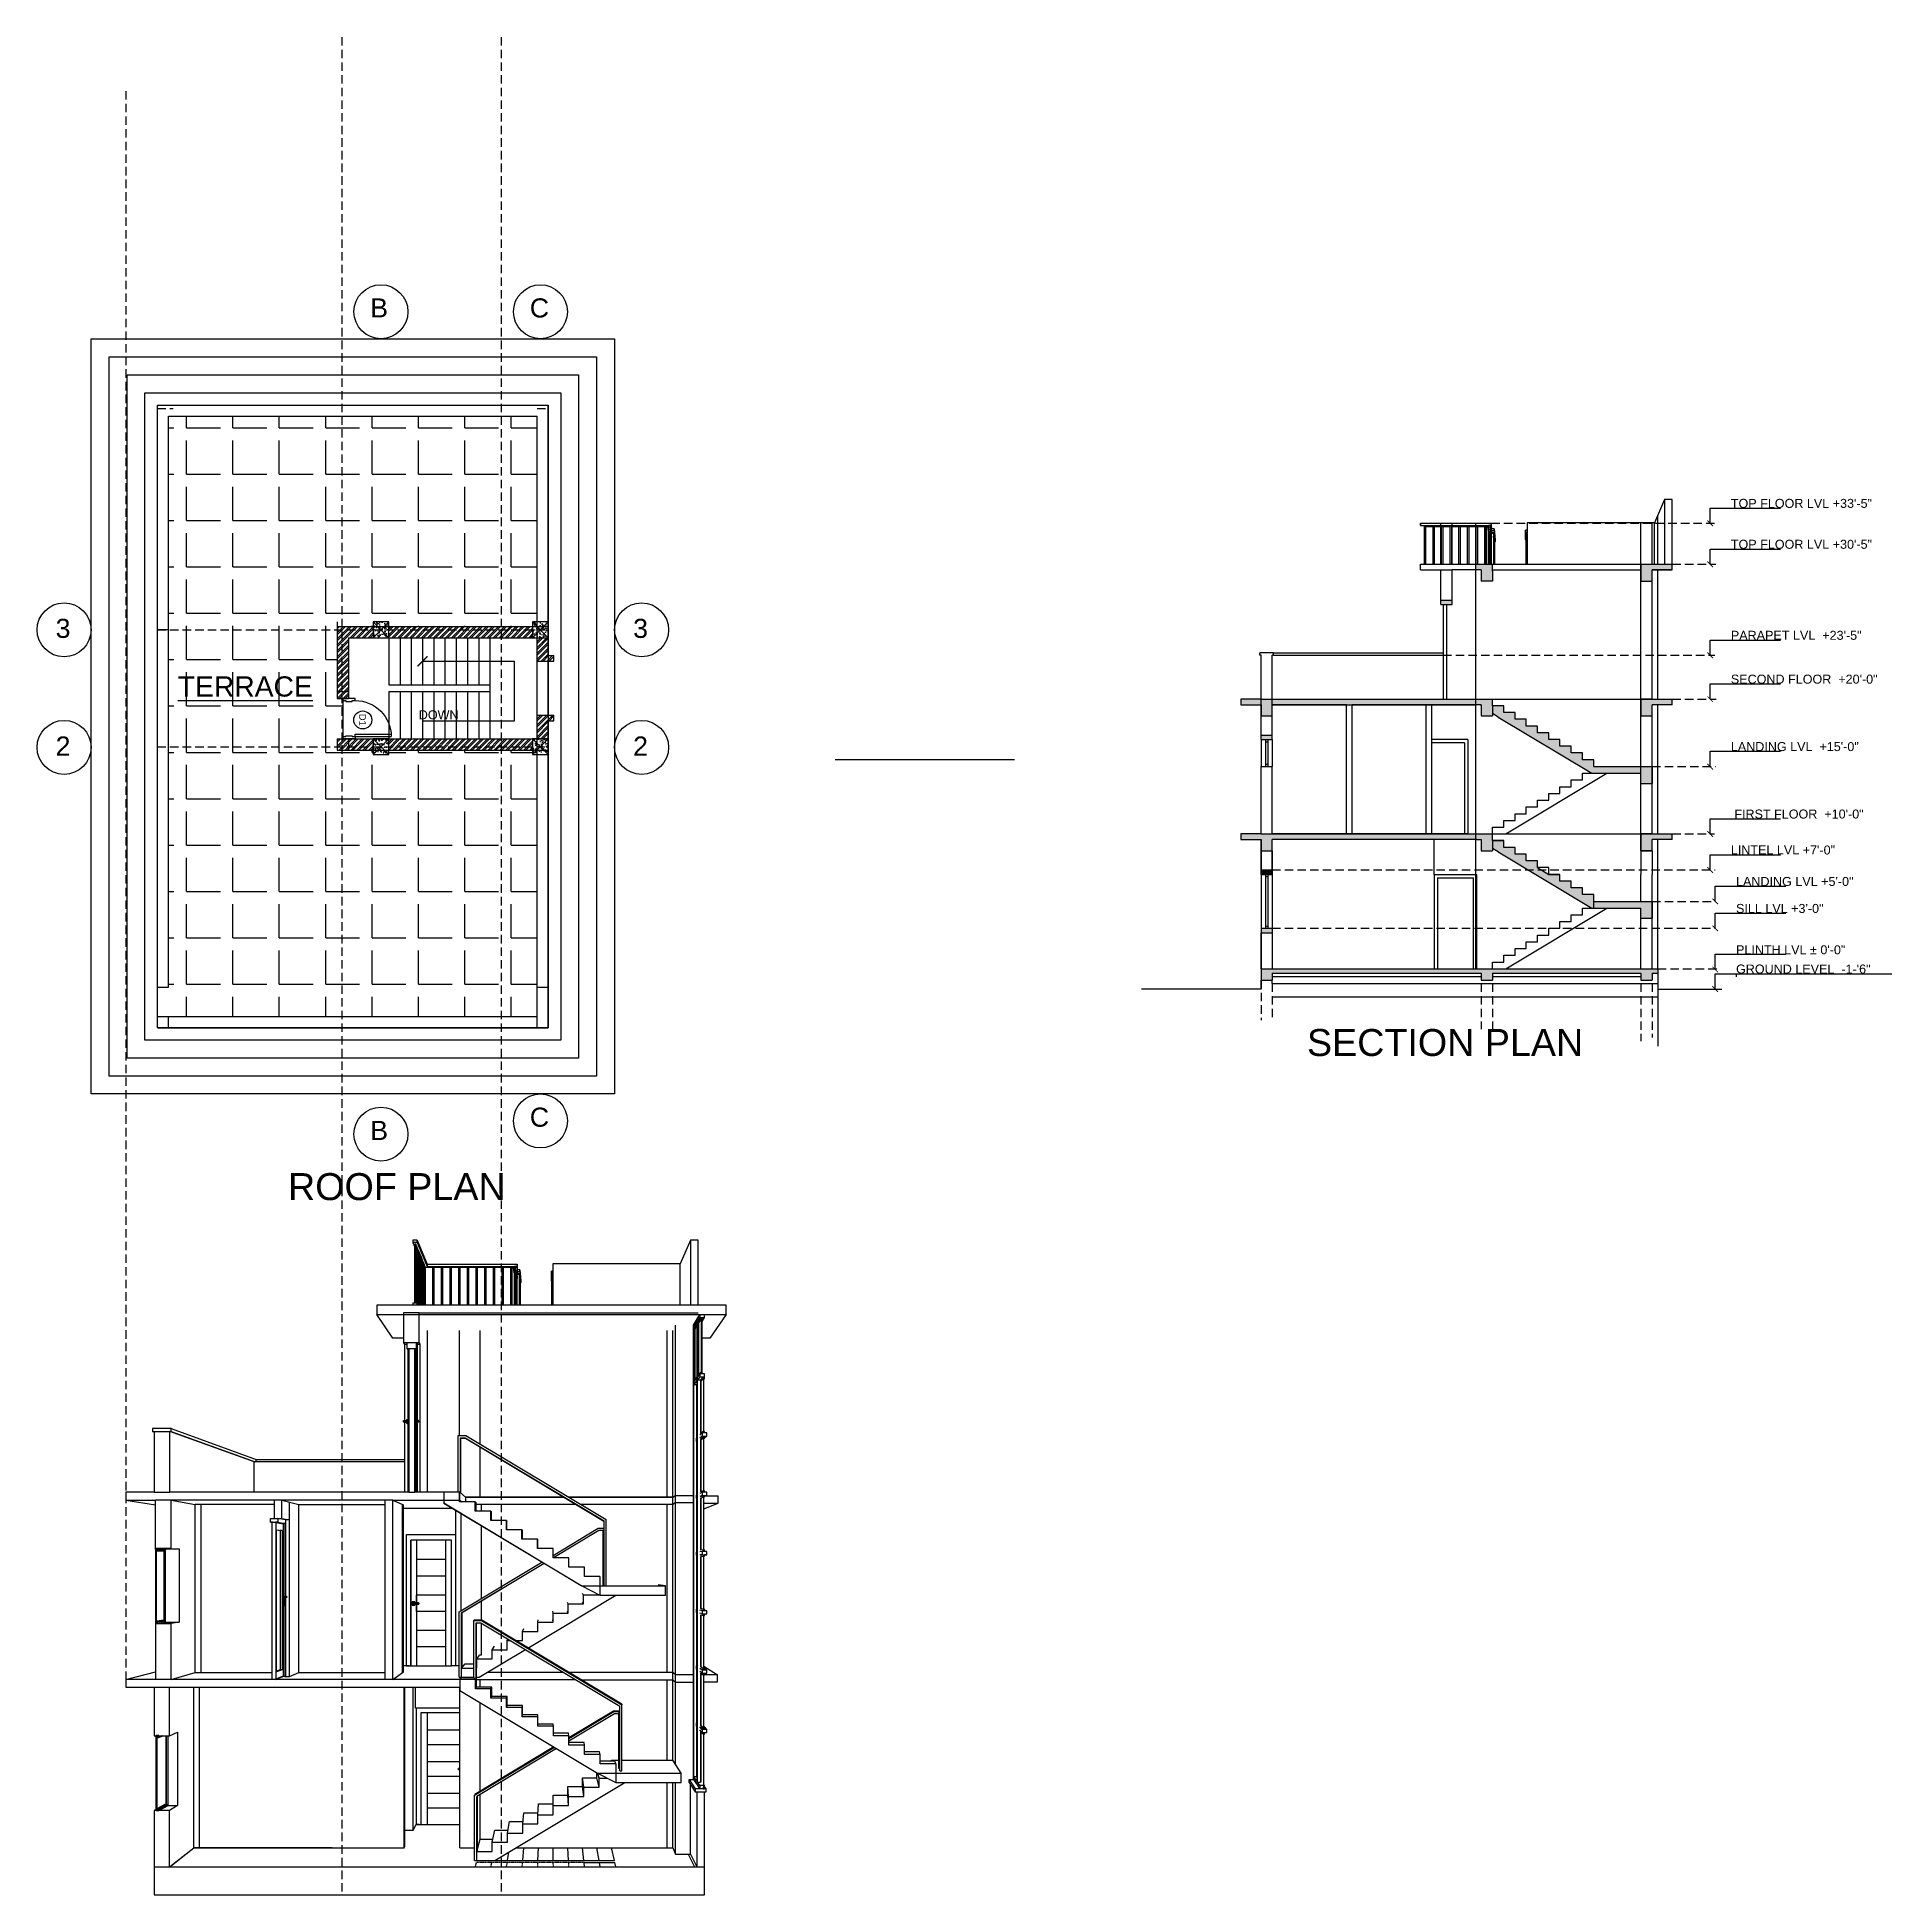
# Model space of a CAD drawing. Header units: inches. Extents: x 114 to 12919, y -714 to 8154.
# Drawn here: x 2136 to 3786, y -645 to 1008 of the extents above; entities that cross this region are included whole.
import ezdxf

# ---------------------------------------------------------------- set-up
doc = ezdxf.new("R2010")
doc.units = ezdxf.units.IN
doc.header["$MEASUREMENT"] = 0
doc.linetypes.add('HIDDEN', pattern=[0.375, 0.25, -0.125])
for name, color, linetype in [('centerline', 92, 'HIDDEN'), ('column', 210, 'Continuous'), ('DIMENSION', 132, 'Continuous'), ('door and window', 145, 'Continuous'), ('elevation', 130, 'Continuous'), ('footings', 90, 'HIDDEN'), ('for section', 12, 'Continuous'), ('SectionCutEdges', 7, 'Continuous'), ('walls', 50, 'Continuous')]:
    doc.layers.add(name, color=color, linetype=linetype)
for name, color, linetype, lineweight in [('HATCH', 30, 'Continuous', 30), ('section stairs', 210, 'Continuous', 25), ('wall', 12, 'Continuous', 30)]:
    doc.layers.add(name, color=color, linetype=linetype, lineweight=lineweight)
doc.styles.get("Standard").update_dxf_attribs({"font": 'arial.ttf'})
doc.dimstyles.new('SITEE', dxfattribs={"dimtxt": 4, "dimasz": 4, "dimexe": 0.18, "dimexo": 0.0625, "dimgap": 0.09, "dimtad": 1, "dimdec": 0, "dimzin": 0, "dimdsep": 46, "dimlunit": 4, "dimtxsty": 'Standard', "dimblk": 'ARCHTICK', "dimcen": 0.09, "dimse1": 1, "dimse2": 1, "dimclrd": 256, "dimclre": 256, "dimclrt": 256, "dimadec": 0, "dimazin": 0, "dimtfac": 1, "dimtdec": 0, "dimtofl": 0, "dimtmove": 0, "dimatfit": 3, "dimldrblk": 'ARCHTICK', "dimfxl": 1, "dimtolj": 1, "dimtzin": 0, "dimlwd": -1, "dimlwe": -1, "dimarcsym": 0})

msp = doc.modelspace()

# ---------------------------------------------------------------- texts
at = {"layer": 'DEFPOINTS', "ltscale": 30, "insert": (3265.9, 125.1), "char_height": 24, "attachment_point": 1}
msp.add_mtext_dynamic_manual_height_columns('SECTION PLAN ', width=319.374, gutter_width=1, heights=[0], dxfattribs=at)
at = {"layer": 'DIMENSION', "ltscale": 25, "char_height": 17, "attachment_point": 1}
for s, width, insert in [('B', 43.272, (2432.2, 775.2)), ('C', 43.272, (2574.2, 775.2)), ('3', 62.571, (2152.2, 490.1)), ('3', 62.571, (2666.2, 490.1)), ('2', 62.571, (2152.2, 385.4)), ('2', 62.571, (2666.2, 385.4)), ('C', 43.272, (2574.2, 55.2)), ('B', 43.272, (2432.2, 43.4))]:
    msp.add_mtext_dynamic_manual_height_columns(s, width=width, gutter_width=1, heights=[0], dxfattribs=dict(at, insert=insert))
at = {"layer": 'DIMENSION', "ltscale": 30, "char_height": 8, "attachment_point": 1}
for s, insert in [('TOP FLOOR LVL +33\'-5" ', (3643.2, 596.8)), ('TOP FLOOR LVL +30\'-5" ', (3643.2, 560.4)), ('PARAPET LVL  +23\'-5" ', (3643.2, 479.4)), ('SECOND FLOOR  +20\'-0" ', (3643.2, 440.4)), ('LANDING LVL  +15\'-0" ', (3643.2, 380.4)), (' FIRST FLOOR  +10\'-0" ', (3643.2, 320.4)), ('LINTEL LVL +7\'-0" ', (3643.2, 288.4)), ('LANDING LVL +5\'-0" ', (3647.8, 260.4)), ('SILL LVL +3\'-0" ', (3647.8, 236.4)), ('PLINTH LVL %%P 0\'-0" ', (3647.8, 199.6)), ('GROUND LEVEL  -1-\'6"', (3647.8, 182.5))]:
    msp.add_mtext_dynamic_manual_height_columns(s, width=136.069, gutter_width=1, heights=[0], dxfattribs=dict(at, insert=insert))
at = {"layer": 'DIMENSION', "ltscale": 25, "insert": (2428.4, 405.6), "char_height": 6, "attachment_point": 1, "rotation": 270}
msp.add_mtext_dynamic_manual_height_columns('D1', width=7.45, gutter_width=1, heights=[0], dxfattribs=at)
at = {"layer": 'door and window', "ltscale": 30, "attachment_point": 1}
for s, width, insert, char_height in [('{\\LTERRACE}', 48.482, (2260.9, 438.9), 18), ('DOWN', 23.299, (2475.4, 408.7), 8), ('ROOF PLAN ', 454.713, (2359, -3.1), 24)]:
    msp.add_mtext_dynamic_manual_height_columns(s, width=width, gutter_width=1, heights=[0], dxfattribs=dict(at, insert=insert, char_height=char_height))

# ---------------------------------------------------------------- blocks, each defined once
blk = doc.blocks.new('column')
at = {"true_color": 0xd19cc7}
h = blk.add_hatch(dxfattribs=at)
h.set_pattern_fill('AR-CONC', color=9)
h.set_pattern_definition([(50, (0, 0), (7.172602, -0.627521), [0.75, -8.25]), (355, (0, 0), (-1.387513, 7.52192), [0.6, -6.6]), (100.45144, (0.598, -0.052), (5.78509, 6.8944), [0.6374, -7.01142]), (46.1842, (0, 2), (10.672413, -1.65519), [1.125, -12.375]), (96.6356, (0.889, 1.862), (9.34662, 9.74119), [0.9561, -10.51714]), (351.1842, (0, 2), (9.34662, 9.74119), [0.9, -9.9]), (21, (1, 1.5), (5.96907, -4.02619), [0.75, -8.25]), (326, (1, 1.5), (2.433153, 7.2515), [0.6, -6.6]), (71.45144, (1.4974, 1.1645), (8.402224, 3.22531), [0.6374, -7.01142]), (37.5, (0, 0), (0.1215986, 3.3289385), [0, -6.52, 0, -6.7, 0, -6.625]), (7.5, (0, 0), (2.630695, 3.944117), [0, -3.82, 0, -6.37, 0, -2.525]), (327.5, (-2.23, 0), (5.3382244, -0.2255487), [0, -2.5, 0, -7.8, 0, -10.35]), (317.5, (-3.23, 0), (5.831862, 1.00105), [0, -3.25, 0, -5.18, 0, -7.35])])
h.paths.add_polyline_path([(1221.4, 510.5), (1207.4, 510.5), (1214.4, 503.5)])
h.paths.add_polyline_path([(1214.4, 503.5), (1207.4, 510.5), (1207.4, 496.5)])
h.paths.add_polyline_path([(1214.4, 503.5), (1207.4, 496.5), (1221.4, 496.5)])
h.paths.add_polyline_path([(1221.4, 510.5), (1214.4, 503.5), (1221.4, 496.5)])
at = {"layer": 'column'}
for p, q in [((1207.4, 510.5), (1221.4, 496.5)), ((1221.4, 510.5), (1207.4, 496.5))]:
    blk.add_line(p, q, dxfattribs=at)
blk.add_lwpolyline([(1207.4, 496.5), (1221.4, 496.5), (1221.4, 510.5), (1207.4, 510.5)], close=True, dxfattribs=at)
blk = doc.blocks.new('A$C77243991')
blk.add_line((75, 200), (75, 779))
blk.add_lwpolyline([(35, 200), (35, 780, -0.449922)], format="xyb")
for points in [[(0, 200), (0, 0), (35, 0), (35, 50), (50, 50), (50, 150), (35, 150), (35, 200)], [(650, 200), (650, 0), (615, 0), (615, 50), (600, 50), (600, 150), (615, 150), (615, 200)]]:
    blk.add_lwpolyline(points, close=True)
blk.add_lwpolyline([(35, 200), (75, 200)])
blk.add_arc((35, 200), 580, 0, 90)
blk = doc.blocks.new('_ArchTick')
at = {"color": 0, "linetype": 'ByBlock', "const_width": 0.15}
blk.add_lwpolyline([(-0.5, -0.5), (0.5, 0.5)], dxfattribs=at)

# ---------------------------------------------------------------- hatches: boundary and pattern name
at = {"layer": 'HATCH', "ltscale": 30, "true_color": 0xd19cc7}
h = msp.add_hatch(dxfattribs=at)
h.set_pattern_fill('ANGLE', color=9, scale=150)
h.set_pattern_definition([(0, (0, 0), (0, 41.25), [30, -11.25]), (90, (0, 0), (-41.25, 3e-15), [30, -11.25])])
h.paths.add_polyline_path([(2441.7, 369.3), (2434.7, 369.3), (2434.7, 373.3), (2402.7, 373.3), (2402.7, 376.3), (2252.7, 376.3), (2252.7, 162.3), (2249.7, 162.3), (2249.7, 136.3), (2441.7, 136.3)])
h.paths.add_polyline_path([(2580.7, 369.3), (2576.7, 369.3), (2576.7, 373.3), (2448.7, 373.3), (2448.7, 369.3), (2441.7, 369.3), (2441.7, 136.3), (2580.7, 136.3)])
h.paths.add_polyline_path([(2402.7, 480.3), (2252.7, 480.3), (2252.7, 376.3), (2402.7, 376.3), (2402.7, 383.3), (2407.7, 383.3), (2407.7, 385.3), (2407.7, 419.3), (2402.7, 419.3)])
h.paths.add_polyline_path([(2441.7, 670.3), (2252.7, 670.3), (2252.7, 480.3), (2402.7, 480.3), (2402.7, 483.3), (2434.7, 483.3), (2434.7, 487.3), (2441.7, 487.3)])
h.paths.add_polyline_path([(2580.7, 670.3), (2441.7, 670.3), (2441.7, 487.3), (2448.7, 487.3), (2448.7, 483.3), (2576.7, 483.3), (2576.7, 487.3), (2580.7, 487.3)])
h.paths.add_polyline_path([(2255.9, 410.8), (2385, 410.8), (2385, 447.9), (2255.9, 447.9)], flags=24)
h = msp.add_hatch(dxfattribs=at)
h.set_pattern_fill('ANSI32', color=9, scale=10)
h.paths.add_polyline_path([(2590.7, 473.3), (2583.7, 473.3), (2583.7, 452.3), (2595.7, 452.3), (2595.7, 457.3), (2590.7, 457.3)])
h.paths.add_polyline_path([(2583.7, 473.3), (2580.7, 473.3), (2580.7, 452.3), (2583.7, 452.3)])
h.paths.add_polyline_path([(2590.7, 399.3), (2595.7, 399.3), (2595.7, 404.3), (2583.7, 404.3), (2583.7, 383.3), (2590.7, 383.3)])
h.paths.add_polyline_path([(2583.7, 404.3), (2580.7, 404.3), (2580.7, 383.3), (2583.7, 383.3)])
h.paths.add_polyline_path([(2576.7, 383.3), (2448.7, 383.3), (2448.7, 376.3), (2576.7, 376.3)])
h.paths.add_polyline_path([(2576.7, 376.3), (2448.7, 376.3), (2448.7, 373.3), (2576.7, 373.3)])
h.paths.add_polyline_path([(2434.7, 383.3), (2412.7, 383.3), (2412.7, 376.3), (2434.7, 376.3)])
h.paths.add_polyline_path([(2434.7, 376.3), (2412.7, 376.3), (2412.7, 373.3), (2434.7, 373.3)])
h.paths.add_polyline_path([(2412.7, 383.3), (2407.7, 383.3), (2402.7, 383.3), (2402.7, 376.3), (2412.7, 376.3)])
h.paths.add_polyline_path([(2412.7, 376.3), (2402.7, 376.3), (2402.7, 373.3), (2412.7, 373.3)])
h.paths.add_polyline_path([(2576.7, 480.3), (2448.7, 480.3), (2448.7, 473.3), (2576.7, 473.3)])
h.paths.add_polyline_path([(2576.7, 483.3), (2448.7, 483.3), (2448.7, 480.3), (2576.7, 480.3)])
h.paths.add_polyline_path([(2434.7, 480.3), (2402.7, 480.3), (2402.7, 425.3), (2412.7, 425.3), (2412.7, 473.3), (2434.7, 473.3)])
h.paths.add_polyline_path([(2434.7, 483.3), (2402.7, 483.3), (2402.7, 480.3), (2434.7, 480.3)])
h.paths.add_polyline_path([(2412.7, 425.3), (2402.7, 425.3), (2402.7, 419.3), (2412.7, 419.3)])
at = {"layer": 'section stairs', "ltscale": 30}
h = msp.add_hatch(color=6, dxfattribs=at)
h.dxf.hatch_style = 1
h.paths.add_polyline_path([(3235, 214.7), (3225.1, 214.7), (3225.1, 210.7), (3235, 210.7)])
h.paths.add_polyline_path([(3235, 386.7), (3225.1, 386.7), (3225.1, 382.7), (3235, 382.7)])
h.paths.add_polyline_path([(3573.1, 293.7), (3591.1, 293.7), (3591.1, 298.7), (3563, 298.7), (3563, 283.7), (3573.1, 283.7)])
h.paths.add_polyline_path([(3573.1, 358.7), (3563, 358.7), (3563, 343.7), (3573.1, 343.7)])
h.paths.add_polyline_path([(3573.1, 413.7), (3591.1, 413.7), (3591.1, 418.7), (3563, 418.7), (3563, 403.7), (3573.1, 403.7)])
h.paths.add_polyline_path([(3591.1, 538.7), (3563, 538.7), (3563, 523.7), (3573.1, 523.7), (3573.1, 533.7), (3591.1, 533.7)])
h.paths.add_polyline_path([(3395.1, 506.7), (3385.1, 506.7), (3385.1, 502.7), (3395.1, 502.7)])
h.paths.add_polyline_path([(3431.1, 538.7), (3416, 538.7), (3416, 533.6), (3421.1, 533.6), (3421.1, 523.6), (3431.1, 523.6), (3431.1, 532.6)])
h = msp.add_hatch(color=6, dxfattribs=at)
h.dxf.hatch_style = 1
h.paths.add_polyline_path([(3235, 266.7), (3225.1, 266.7), (3225.1, 262.7), (3235, 262.7)])
at = {"layer": 'wall', "ltscale": 30}
h = msp.add_hatch(color=6, dxfattribs=at)
h.dxf.hatch_style = 1
h.paths.add_polyline_path([(3416, 418.7), (3235, 418.7), (3235, 413.7), (3416, 413.7)])
h.paths.add_polyline_path([(3431.1, 418.7), (3416, 418.7), (3416, 413.7), (3421.1, 413.7), (3421.1, 412.7), (3421.1, 403.7), (3427.1, 403.7), (3431.1, 403.7), (3431.1, 412.7)])
h.paths.add_polyline_path([(3235, 418.7), (3225.1, 418.7), (3225.1, 403.7), (3235, 403.7)])
h.paths.add_polyline_path([(3225.1, 418.7), (3207.1, 418.7), (3207.1, 413.7), (3225.1, 413.7)])
h = msp.add_hatch(color=6, dxfattribs=at)
h.dxf.hatch_style = 1
h.paths.add_polyline_path([(3578.1, 178.7), (3573.1, 178.7), (3225.1, 178.7), (3225.1, 168.7), (3235, 168.7), (3235, 174.7), (3421.1, 174.7), (3421.1, 168.7), (3431.1, 168.7), (3431.1, 174.7), (3563, 174.7), (3563, 168.7), (3573.1, 168.7), (3573.1, 174.7), (3578.1, 174.7)])
h.paths.add_polyline_path([(3573.1, 238.7), (3563, 238.7), (3521.1, 238.7), (3521.1, 232.7), (3563, 232.7), (3563, 223.7), (3573.1, 223.7)])
h.paths.add_polyline_path([(3501.1, 256.7), (3491.1, 256.7), (3491.1, 262.7), (3481.1, 262.7), (3474.5, 266.7), (3462.8, 266.7), (3519.5, 232.7), (3521.1, 232.7), (3521.1, 238.7), (3521.1, 244.7), (3511.1, 244.7), (3511.1, 250.7), (3501.1, 250.7)])
h.paths.add_polyline_path([(3461.1, 280.7), (3451.1, 280.7), (3451.1, 286.7), (3441.1, 286.7), (3441.1, 292.7), (3431.1, 292.7), (3431.1, 285.7), (3436.1, 282.7), (3462.8, 266.7), (3474.5, 266.7), (3471.1, 268.7), (3471.1, 274.7), (3461.1, 274.7)])
h.paths.add_polyline_path([(3416, 298.7), (3225.1, 298.7), (3207.1, 298.7), (3207.1, 293.7), (3225.1, 293.7), (3225.1, 283.7), (3235, 283.7), (3235, 293.7), (3416, 293.7)])
h.paths.add_polyline_path([(3431.1, 298.7), (3416, 298.7), (3416, 293.7), (3417.1, 293.7), (3421.1, 293.7), (3421.1, 292.7), (3421.1, 283.7), (3427.1, 283.7), (3431.1, 283.7), (3431.1, 292.7)])
h.paths.add_polyline_path([(3481.1, 388.7), (3471.1, 388.7), (3471.1, 394.7), (3461.1, 394.7), (3461.1, 400.7), (3451.1, 400.7), (3451.1, 406.7), (3441.1, 406.7), (3441.1, 412.7), (3431.1, 412.7), (3431.1, 405.7), (3436.1, 402.7), (3519.5, 352.7), (3563, 352.7), (3563, 358.7), (3521.1, 358.7), (3521.1, 364.7), (3511.1, 364.7), (3511.1, 370.7), (3501.1, 370.7), (3501.1, 376.7), (3491.1, 376.7), (3491.1, 382.7), (3481.1, 382.7)])

# ---------------------------------------------------------------- linework, layer by layer
for p, q in [((2470, -64.7), (2471.8, -69)), ((2474.1, -62.7), (2482.9, -84.2)), ((2474.1, -64.7), (2482.9, -86.1)), ((2717.1, -62.9), (2708.1, -83.9)), ((2471.8, -66.4), (2471.8, -66.5)), ((2471.8, -66.4), (2471.8, -66.4)), ((2471.9, -66.4), (2471.8, -66.4)), ((2471.8, -66.5), (2471.9, -66.6)), ((2471.8, -66.5), (2471.8, -66.5)), ((2471.8, -118.5), (2471.8, -66.5)), ((2471.8, -69.1), (2471.9, -69.4)), ((2472.1, -66.3), (2471.9, -66.4)), ((2471.9, -66.6), (2471.9, -66.6)), ((2472.2, -66.3), (2472.1, -66.3)), ((2472.1, -66.6), (2472.2, -66.6)), ((2472.1, -69.7), (2472.2, -70.1)), ((2472.4, -66.3), (2472.2, -66.3)), ((2472.2, -66.6), (2472.2, -66.6)), ((2472.6, -66.3), (2472.4, -66.3)), ((2472.8, -66.3), (2472.6, -66.3)), ((2472.9, -66.4), (2472.8, -66.3)), ((2473, -66.4), (2472.9, -66.4)), ((2472.9, -66.6), (2473, -66.6)), ((2473, -68.2), (2472.9, -68.2)), ((2472.9, -68.5), (2473, -68.5)), ((2472.9, -71.7), (2473.1, -72.2)), ((2473.1, -66.4), (2473, -66.4)), ((2473, -66.6), (2473.1, -66.6)), ((2473.1, -68.2), (2473, -68.2)), ((2473, -68.5), (2473.1, -68.5)), ((2473.2, -66.5), (2473.1, -66.4)), ((2473.1, -66.6), (2473.1, -66.5)), ((2473.2, -118.5), (2473.2, -66.5)), ((2473.2, -68.2), (2473.2, -68.2)), ((2473.4, -68.2), (2473.2, -68.2)), ((2473.2, -68.5), (2473.2, -68.5)), ((2473.2, -72.3), (2473.2, -72.3)), ((2473.5, -68.2), (2473.4, -68.2)), ((2473.4, -68.5), (2473.5, -68.5)), ((2473.4, -70.1), (2473.4, -70.2)), ((2473.5, -70.1), (2473.4, -70.1)), ((2473.4, -70.2), (2473.4, -70.3)), ((2473.4, -70.3), (2473.5, -70.3)), ((2473.4, -72.8), (2473.5, -73.2)), ((2473.7, -68.3), (2473.5, -68.2)), ((2473.5, -68.5), (2473.5, -68.5)), ((2473.5, -70.1), (2473.5, -70.1)), ((2473.5, -70.3), (2473.5, -70.3)), ((2473.8, -68.3), (2473.7, -68.3)), ((2473.9, -68.3), (2473.8, -68.3)), ((2473.8, -68.5), (2473.9, -68.4)), ((2474, -70.1), (2473.8, -70.1)), ((2473.8, -70.4), (2473.9, -70.4)), ((2473.8, -73.8), (2474, -74.2)), ((2473.9, -68.4), (2473.9, -68.3)), ((2473.9, -68.4), (2473.9, -68.4)), ((2473.9, -68.4), (2473.9, -68.4)), ((2473.9, -118.5), (2473.9, -68.4)), ((2473.9, -70.4), (2474, -70.4)), ((2474.1, -70.1), (2474, -70.1)), ((2474.3, -70.1), (2474.1, -70.1)), ((2474.5, -70.1), (2474.3, -70.1)), ((2474.3, -70.4), (2474.4, -70.4)), ((2474.4, -71.9), (2474.3, -71.9)), ((2474.3, -72.2), (2474.4, -72.2)), ((2474.3, -75), (2474.5, -75.4)), ((2474.4, -70.4), (2474.5, -70.3)), ((2474.5, -71.9), (2474.4, -71.9)), ((2474.4, -72.2), (2474.5, -72.2)), ((2474.6, -70.1), (2474.5, -70.1)), ((2474.7, -70.2), (2474.6, -70.1)), ((2474.6, -70.3), (2474.7, -70.3)), ((2474.6, -70.3), (2474.6, -70.3)), ((2474.7, -71.9), (2474.6, -71.9)), ((2474.6, -72.2), (2474.7, -72.2)), ((2474.6, -75.6), (2474.7, -75.8)), ((2474.7, -70.2), (2474.7, -70.2)), ((2474.7, -119.6), (2474.7, -70.2)), ((2474.7, -71.9), (2474.7, -71.9)), ((2474.9, -71.9), (2474.7, -71.9)), ((2474.7, -72.2), (2474.8, -72.2)), ((2474.7, -75.9), (2474.9, -76.4)), ((2474.8, -72.2), (2474.9, -72.2)), ((2475.1, -71.9), (2474.9, -71.9)), ((2474.9, -73.8), (2474.9, -73.9)), ((2474.9, -73.8), (2474.9, -73.8)), ((2474.9, -73.9), (2474.9, -73.9)), ((2474.9, -119.9), (2474.9, -73.9)), ((2475.2, -71.9), (2475.1, -71.9)), ((2475.3, -72), (2475.2, -71.9)), ((2475.2, -72.2), (2475.3, -72.2)), ((2475.3, -73.7), (2475.2, -73.7)), ((2475.2, -74), (2475.3, -74)), ((2475.2, -77.2), (2475.3, -77.4)), ((2475.4, -72), (2475.3, -72)), ((2475.3, -72.2), (2475.3, -72.2)), ((2475.3, -73.7), (2475.3, -73.7)), ((2475.3, -74), (2475.3, -74)), ((2475.5, -72.1), (2475.4, -72)), ((2475.4, -72.1), (2475.5, -72.1)), ((2475.5, -73.7), (2475.4, -73.7)), ((2475.4, -74), (2475.4, -74)), ((2475.4, -74), (2475.5, -74)), ((2475.4, -77.6), (2475.5, -77.8)), ((2475.5, -72.1), (2475.5, -72.1)), ((2475.5, -120.6), (2475.5, -72.1)), ((2475.7, -73.7), (2475.5, -73.7)), ((2475.8, -73.7), (2475.7, -73.7)), ((2475.7, -74), (2475.8, -74)), ((2475.7, -75.6), (2475.7, -75.6)), ((2475.8, -75.6), (2475.7, -75.6)), ((2475.7, -75.7), (2475.7, -75.7)), ((2475.7, -75.7), (2475.7, -75.7)), ((2475.7, -75.7), (2475.8, -75.8)), ((2475.7, -78.2), (2475.8, -78.6)), ((2476, -73.8), (2475.8, -73.7)), ((2475.8, -74), (2475.8, -74)), ((2475.8, -75.5), (2475.8, -75.6)), ((2476.1, -73.8), (2476, -73.8)), ((2476.2, -73.8), (2476.1, -73.8)), ((2476.1, -74), (2476.2, -73.9)), ((2476.2, -75.5), (2476.1, -75.5)), ((2476.1, -75.8), (2476.2, -75.8)), ((2476.1, -79.2), (2476.2, -79.5)), ((2476.2, -73.9), (2476.2, -73.8)), ((2476.2, -73.9), (2476.2, -73.9)), ((2476.2, -73.9), (2476.2, -73.9)), ((2476.2, -120.6), (2476.2, -73.9)), ((2476.4, -75.5), (2476.2, -75.5)), ((2476.2, -75.8), (2476.2, -75.8)), ((2476.6, -75.5), (2476.4, -75.5)), ((2476.7, -75.6), (2476.6, -75.5)), ((2476.6, -75.8), (2476.7, -75.8)), ((2476.6, -77.3), (2476.6, -77.3)), ((2476.7, -77.3), (2476.6, -77.3)), ((2476.6, -77.5), (2476.6, -77.5)), ((2476.6, -77.5), (2476.7, -77.5)), ((2476.6, -80.3), (2476.7, -80.7)), ((2476.8, -75.6), (2476.7, -75.6)), ((2476.7, -75.8), (2476.7, -75.8)), ((2476.9, -75.6), (2476.8, -75.6)), ((2476.8, -75.7), (2476.9, -75.7)), ((2476.9, -77.3), (2476.8, -77.3)), ((2476.8, -77.6), (2476.9, -77.6)), ((2476.8, -81), (2476.9, -81.2)), ((2476.9, -75.7), (2476.9, -75.6)), ((2476.9, -75.7), (2476.9, -75.7)), ((2476.9, -120.6), (2476.9, -75.7)), ((2477, -77.3), (2476.9, -77.3)), ((2476.9, -77.6), (2476.9, -77.6)), ((2476.9, -77.6), (2477.1, -77.6)), ((2476.9, -81.3), (2477.1, -81.7)), ((2477.1, -77.3), (2477, -77.3)), ((2477.3, -77.3), (2477.1, -77.3)), ((2477.1, -77.6), (2477.1, -77.6)), ((2477.1, -79.1), (2477.1, -79.2)), ((2477.1, -79.1), (2477.1, -79.1)), ((2477.1, -79.2), (2477.1, -79.2)), ((2477.1, -79.2), (2477.1, -79.2)), ((2477.1, -120.6), (2477.1, -79.2)), ((2477.4, -77.3), (2477.3, -77.3)), ((2477.6, -77.3), (2477.4, -77.3)), ((2477.4, -77.5), (2477.5, -77.5)), ((2477.5, -79), (2477.4, -79)), ((2477.4, -79.3), (2477.5, -79.3)), ((2477.4, -82.4), (2477.6, -82.7)), ((2477.5, -77.5), (2477.6, -77.5)), ((2477.6, -79), (2477.5, -79)), ((2477.5, -79.3), (2477.6, -79.3)), ((2477.6, -77.4), (2477.6, -77.3)), ((2477.7, -77.4), (2477.6, -77.4)), ((2477.6, -77.5), (2477.7, -77.5)), ((2477.7, -79), (2477.6, -79)), ((2477.6, -79.3), (2477.7, -79.3)), ((2477.7, -77.5), (2477.7, -77.4)), ((2477.7, -79), (2477.7, -77.4)), ((2477.9, -79), (2477.7, -79)), ((2477.7, -79.3), (2477.7, -79)), ((2477.7, -83), (2477.7, -79.3)), ((2478, -79), (2477.9, -79)), ((2477.9, -79.3), (2478, -79.3)), ((2477.9, -80.8), (2477.9, -80.8)), ((2478, -80.8), (2477.9, -80.8)), ((2477.9, -80.9), (2477.9, -81)), ((2477.9, -81), (2478, -81)), ((2478.2, -79.1), (2478, -79)), ((2478, -79.3), (2478, -79.3)), ((2478, -80.8), (2478, -80.8)), ((2478.3, -79.1), (2478.2, -79.1)), ((2478.2, -79.3), (2478.2, -79.3)), ((2478.2, -79.3), (2478.3, -79.3)), ((2478.2, -80.7), (2478.2, -80.8)), ((2478.3, -80.7), (2478.2, -80.7)), ((2478.2, -81), (2478.2, -81)), ((2478.2, -81), (2478.3, -81)), ((2478.4, -79.1), (2478.3, -79.1)), ((2478.4, -79.2), (2478.4, -79.1)), ((2478.4, -79.2), (2478.4, -79.2)), ((2478.4, -79.2), (2478.4, -79.2)), ((2478.4, -120.6), (2478.4, -79.2)), ((2478.4, -80.7), (2478.4, -80.7)), ((2478.6, -80.7), (2478.4, -80.7)), ((2478.4, -81), (2478.4, -81)), ((2478.7, -80.8), (2478.6, -80.7)), ((2478.6, -81), (2478.7, -81)), ((2478.7, -82.5), (2478.6, -82.5)), ((2478.6, -82.5), (2478.6, -82.5)), ((2478.6, -82.6), (2478.6, -82.7)), ((2478.9, -80.8), (2478.7, -80.8)), ((2478.7, -81), (2478.7, -81)), ((2478.7, -82.5), (2478.7, -82.5)), ((2479, -80.8), (2478.9, -80.8)), ((2479.1, -80.9), (2479, -80.8)), ((2479, -81), (2479.1, -81)), ((2479.1, -82.4), (2479, -82.4)), ((2479.1, -80.9), (2479.1, -80.9)), ((2479.1, -80.9), (2479.1, -80.9)), ((2479.1, -81), (2479.1, -80.9)), ((2479.1, -120.6), (2479.1, -80.9)), ((2479.3, -82.5), (2479.1, -82.4)), ((2479.4, -82.5), (2479.3, -82.5)), ((2479.6, -82.5), (2479.4, -82.5)), ((2479.7, -82.5), (2479.6, -82.5)), ((2479.8, -82.6), (2479.7, -82.5)), ((2479.8, -82.6), (2479.8, -82.6)), ((2479.8, -82.6), (2479.8, -82.6)), ((2479.8, -82.7), (2479.8, -82.6)), ((2479.8, -120.6), (2479.8, -82.6)), ((2477.7, -83), (2477.6, -82.9)), ((2477.7, -120.6), (2477.7, -83)), ((2477.9, -83.4), (2478, -83.8)), ((2478.2, -84.1), (2478.3, -84.4)), ((2478.4, -84.6), (2478.4, -84.7)), ((2478.6, -82.7), (2478.7, -82.7)), ((2478.6, -85.1), (2478.7, -85.5)), ((2479, -82.7), (2479.1, -82.7)), ((2479, -86.1), (2479.1, -86.4)), ((2479.1, -82.7), (2479.1, -82.7)), ((2479.4, -82.7), (2479.5, -82.7)), ((2479.5, -84.1), (2479.4, -84.2)), ((2479.4, -84.4), (2479.4, -84.4)), ((2479.4, -84.4), (2479.6, -84.4)), ((2479.4, -86.9), (2479.6, -86.9)), ((2479.5, -82.7), (2479.6, -82.7)), ((2479.6, -84.1), (2479.5, -84.1)), ((2479.7, -82.7), (2479.8, -82.7)), ((2479.8, -84.1), (2479.7, -84.1)), ((2479.7, -84.4), (2479.8, -84.4)), ((2479.7, -86.9), (2479.8, -86.9)), ((2480, -84.1), (2479.8, -84.1)), ((2479.8, -84.4), (2479.8, -84.4)), ((2480.1, -84.1), (2480, -84.1)), ((2480.3, -84.2), (2480.1, -84.1)), ((2480.1, -84.4), (2480.2, -84.4)), ((2480.2, -85.8), (2480.1, -85.8)), ((2480.1, -86), (2480.1, -86)), ((2480.1, -86), (2480.3, -86)), ((2480.1, -86.9), (2480.3, -86.9)), ((2480.2, -84.4), (2480.3, -84.4)), ((2480.3, -85.8), (2480.2, -85.8)), ((2480.3, -86.4), (2480.2, -86.5)), ((2480.2, -86.5), (2480.2, -86.5)), ((2480.2, -86.5), (2480.2, -86.6)), ((2480.2, -86.5), (2480.2, -86.5)), ((2480.2, -120.6), (2480.2, -86.5)), ((2480.2, -86.6), (2480.3, -86.6)), ((2480.4, -84.2), (2480.3, -84.2)), ((2480.3, -86.6), (2480.3, -86.6)), ((2480.5, -84.2), (2480.4, -84.2)), ((2480.4, -84.4), (2480.5, -84.3)), ((2480.5, -85.8), (2480.4, -85.8)), ((2480.4, -86.1), (2480.4, -86.1)), ((2480.4, -86.1), (2480.5, -86.1)), ((2480.4, -86.4), (2480.4, -86.4)), ((2480.5, -86.4), (2480.4, -86.4)), ((2480.4, -86.6), (2480.5, -86.6)), ((2480.4, -86.9), (2480.5, -86.9)), ((2480.5, -84.3), (2480.5, -84.2)), ((2480.5, -84.3), (2480.5, -84.3)), ((2480.5, -84.3), (2480.5, -84.3)), ((2480.5, -120.6), (2480.5, -84.3)), ((2480.7, -85.8), (2480.5, -85.8)), ((2480.8, -85.8), (2480.7, -85.8)), ((2481, -85.8), (2480.8, -85.8)), ((2480.8, -86.1), (2480.9, -86)), ((2480.9, -86.4), (2480.8, -86.4)), ((2480.8, -86.7), (2480.9, -86.7)), ((2480.8, -86.9), (2481, -86.9)), ((2480.9, -86), (2481, -86)), ((2481, -86.4), (2480.9, -86.4)), ((2480.9, -86.7), (2481, -86.7)), ((2481.1, -85.9), (2481, -85.8)), ((2481.2, -85.9), (2481.1, -85.9)), ((2481.1, -86), (2481.1, -86)), ((2481.1, -86), (2481.2, -86)), ((2481.2, -86.4), (2481.1, -86.4)), ((2481.2, -85.9), (2481.2, -85.9)), ((2481.2, -86), (2481.2, -85.9)), ((2481.2, -120.6), (2481.2, -85.9)), ((2481.3, -86.5), (2481.2, -86.4)), ((2481.2, -86.6), (2481.3, -86.6)), ((2481.2, -86.9), (2481.4, -86.9)), ((2481.4, -86.5), (2481.3, -86.5)), ((2481.3, -86.6), (2481.4, -86.6)), ((2481.4, -86.5), (2481.4, -86.5)), ((2481.4, -120.6), (2481.4, -86.5)), ((2481.4, -86.6), (2481.4, -86.6)), ((2481.4, -86.9), (2487.9, -86.9)), ((2482.9, -84.2), (2482.9, -86.1)), ((2482.9, -84.2), (2562.9, -84.2)), ((2482.9, -86.1), (2560.8, -86.1)), ((2488, -86.4), (2487.9, -86.5)), ((2487.9, -86.5), (2487.9, -86.5)), ((2487.9, -86.5), (2487.9, -86.5)), ((2487.9, -86.5), (2487.9, -86.6)), ((2487.9, -120.6), (2487.9, -86.5)), ((2487.9, -86.6), (2487.9, -86.6)), ((2488.1, -86.4), (2488, -86.4)), ((2488, -86.6), (2488.1, -86.6)), ((2488, -86.9), (2488.1, -86.9)), ((2488.3, -86.4), (2488.1, -86.4)), ((2488.1, -86.6), (2488.1, -86.6)), ((2488.5, -86.4), (2488.3, -86.4)), ((2488.6, -86.4), (2488.5, -86.4)), ((2488.5, -86.7), (2488.6, -86.7)), ((2488.5, -86.9), (2488.6, -86.9)), ((2488.8, -86.4), (2488.6, -86.4)), ((2488.6, -86.7), (2488.6, -86.7)), ((2488.9, -86.4), (2488.8, -86.4)), ((2489, -86.5), (2488.9, -86.4)), ((2488.9, -86.6), (2489, -86.6)), ((2488.9, -86.9), (2489, -86.9)), ((2489.1, -86.5), (2489, -86.5)), ((2489, -86.6), (2489, -86.6)), ((2489.1, -86.5), (2489.1, -86.5)), ((2489.1, -86.6), (2489.1, -86.5)), ((2489.1, -120.6), (2489.1, -86.5)), ((2489.1, -86.6), (2489.1, -86.6)), ((2489.1, -86.9), (2495.6, -86.9)), ((2495.7, -86.4), (2495.6, -86.5)), ((2495.6, -86.5), (2495.6, -86.5)), ((2495.6, -86.5), (2495.6, -86.5)), ((2495.6, -86.5), (2495.6, -86.5)), ((2495.6, -120.6), (2495.6, -86.5)), ((2495.6, -86.6), (2495.7, -86.6)), ((2495.6, -86.9), (2495.7, -86.9)), ((2495.8, -86.4), (2495.7, -86.4)), ((2495.7, -86.6), (2495.7, -86.6)), ((2496, -86.4), (2495.8, -86.4)), ((2495.8, -86.6), (2495.9, -86.6)), ((2495.8, -86.9), (2496, -86.9)), ((2495.9, -86.6), (2496, -86.7)), ((2496.2, -86.4), (2496, -86.4)), ((2496.3, -86.4), (2496.2, -86.4)), ((2496.5, -86.4), (2496.3, -86.4)), ((2496.6, -86.4), (2496.5, -86.4)), ((2496.5, -86.7), (2496.6, -86.6)), ((2496.5, -86.9), (2496.6, -86.9)), ((2496.7, -86.5), (2496.6, -86.4)), ((2496.6, -86.6), (2496.6, -86.6)), ((2496.8, -86.5), (2496.7, -86.5)), ((2496.7, -86.6), (2496.8, -86.6)), ((2496.7, -86.9), (2503.4, -86.9)), ((2496.8, -86.5), (2496.8, -86.5)), ((2496.8, -86.6), (2496.8, -86.5)), ((2496.8, -120.6), (2496.8, -86.5)), ((2496.8, -86.6), (2496.8, -86.6)), ((2503.4, -86.4), (2503.3, -86.5)), ((2503.3, -86.5), (2503.3, -86.5)), ((2503.3, -86.5), (2503.3, -86.5)), ((2503.3, -86.5), (2503.3, -86.6)), ((2503.3, -120.6), (2503.3, -86.5)), ((2503.3, -86.6), (2503.4, -86.6)), ((2503.5, -86.4), (2503.4, -86.4)), ((2503.4, -86.6), (2503.4, -86.6)), ((2503.7, -86.4), (2503.5, -86.4)), ((2503.9, -86.4), (2503.7, -86.4)), ((2503.7, -86.7), (2503.8, -86.7)), ((2503.7, -86.9), (2503.9, -86.9)), ((2503.8, -86.7), (2503.9, -86.7)), ((2504, -86.4), (2503.9, -86.4)), ((2504.2, -86.4), (2504, -86.4)), ((2504.3, -86.4), (2504.2, -86.4)), ((2504.2, -86.7), (2504.3, -86.6)), ((2504.2, -86.9), (2504.3, -86.9)), ((2504.4, -86.5), (2504.3, -86.4)), ((2504.3, -86.6), (2504.3, -86.6)), ((2504.5, -86.5), (2504.4, -86.5)), ((2504.4, -86.6), (2504.5, -86.6)), ((2504.4, -86.9), (2511, -86.9)), ((2504.5, -86.5), (2504.5, -86.5)), ((2504.5, -86.6), (2504.5, -86.5)), ((2504.5, -120.6), (2504.5, -86.5)), ((2504.5, -86.6), (2504.5, -86.6)), ((2511.1, -86.4), (2511, -86.5)), ((2511, -86.5), (2511, -86.5)), ((2511, -86.5), (2511, -86.5)), ((2511, -86.5), (2511, -86.6)), ((2511, -120.6), (2511, -86.5)), ((2511, -86.6), (2511, -86.6)), ((2511.3, -86.4), (2511.1, -86.4)), ((2511.1, -86.6), (2511.2, -86.6)), ((2511.1, -86.9), (2511.3, -86.9)), ((2511.2, -86.6), (2511.3, -86.6)), ((2511.4, -86.4), (2511.3, -86.4)), ((2511.6, -86.4), (2511.4, -86.4)), ((2511.7, -86.4), (2511.6, -86.4)), ((2511.6, -86.7), (2511.7, -86.7)), ((2511.6, -86.7), (2511.6, -86.7)), ((2511.6, -86.9), (2511.7, -86.9)), ((2511.9, -86.4), (2511.7, -86.4)), ((2512, -86.4), (2511.9, -86.4)), ((2512.1, -86.5), (2512, -86.4)), ((2512, -86.6), (2512.1, -86.6)), ((2512, -86.9), (2512.1, -86.9)), ((2512.2, -86.5), (2512.1, -86.5)), ((2512.1, -86.6), (2512.1, -86.6)), ((2512.2, -86.5), (2512.2, -86.5)), ((2512.2, -86.6), (2512.2, -86.5)), ((2512.2, -120.6), (2512.2, -86.5)), ((2512.2, -86.6), (2512.2, -86.6)), ((2512.2, -86.9), (2518.7, -86.9)), ((2518.8, -86.4), (2518.7, -86.5)), ((2518.7, -86.5), (2518.7, -86.5)), ((2518.7, -86.5), (2518.7, -86.5)), ((2518.7, -86.5), (2518.7, -86.5)), ((2518.7, -120.6), (2518.7, -86.5)), ((2518.7, -86.6), (2518.8, -86.6)), ((2518.7, -86.9), (2518.8, -86.9)), ((2519, -86.4), (2518.8, -86.4)), ((2518.8, -86.6), (2518.8, -86.6)), ((2519.1, -86.4), (2519, -86.4)), ((2519, -86.6), (2519.1, -86.7)), ((2519, -86.6), (2519, -86.6)), ((2519, -86.9), (2519.1, -86.9)), ((2519.3, -86.4), (2519.1, -86.4)), ((2519.4, -86.4), (2519.3, -86.4)), ((2519.6, -86.4), (2519.4, -86.4)), ((2519.4, -86.7), (2519.5, -86.7)), ((2519.4, -86.9), (2519.6, -86.9)), ((2519.5, -86.7), (2519.6, -86.7)), ((2519.7, -86.4), (2519.6, -86.4)), ((2519.8, -86.5), (2519.7, -86.4)), ((2519.9, -86.5), (2519.8, -86.5)), ((2519.8, -86.6), (2519.9, -86.6)), ((2519.8, -86.9), (2526.5, -86.9)), ((2520, -86.5), (2519.9, -86.5)), ((2519.9, -86.6), (2520, -86.5)), ((2519.9, -86.6), (2519.9, -86.6)), ((2520, -120.6), (2520, -86.5)), ((2526.5, -86.4), (2526.4, -86.5)), ((2526.4, -86.5), (2526.4, -86.5)), ((2526.4, -86.5), (2526.4, -86.5)), ((2526.4, -86.5), (2526.4, -86.6)), ((2526.4, -120.6), (2526.4, -86.5)), ((2526.4, -86.6), (2526.5, -86.6)), ((2526.7, -86.4), (2526.5, -86.4)), ((2526.5, -86.6), (2526.5, -86.6)), ((2526.8, -86.4), (2526.7, -86.4)), ((2527, -86.4), (2526.8, -86.4)), ((2526.8, -86.7), (2526.9, -86.7)), ((2526.8, -86.9), (2527, -86.9)), ((2526.9, -86.7), (2527, -86.7)), ((2527.1, -86.4), (2527, -86.4)), ((2527.3, -86.4), (2527.1, -86.4)), ((2527.4, -86.4), (2527.3, -86.4)), ((2527.3, -86.7), (2527.4, -86.6)), ((2527.3, -86.9), (2527.4, -86.9)), ((2527.5, -86.5), (2527.4, -86.4)), ((2527.4, -86.6), (2527.4, -86.6)), ((2527.6, -86.5), (2527.5, -86.5)), ((2527.5, -86.6), (2527.6, -86.6)), ((2527.5, -86.9), (2534.1, -86.9)), ((2527.7, -86.5), (2527.6, -86.5)), ((2527.6, -86.6), (2527.7, -86.5)), ((2527.6, -86.6), (2527.6, -86.6)), ((2527.7, -120.6), (2527.7, -86.5)), ((2534.2, -86.4), (2534.1, -86.5)), ((2534.1, -86.5), (2534.1, -86.5)), ((2534.1, -86.5), (2534.1, -86.5)), ((2534.1, -86.5), (2534.1, -86.6)), ((2534.1, -120.6), (2534.1, -86.5)), ((2534.1, -86.6), (2534.1, -86.6)), ((2534.4, -86.4), (2534.2, -86.4)), ((2534.2, -86.6), (2534.3, -86.6)), ((2534.2, -86.9), (2534.4, -86.9)), ((2534.3, -86.6), (2534.4, -86.6)), ((2534.5, -86.4), (2534.4, -86.4)), ((2534.7, -86.4), (2534.5, -86.4)), ((2534.8, -86.4), (2534.7, -86.4)), ((2534.7, -86.7), (2534.8, -86.7)), ((2534.7, -86.7), (2534.7, -86.7)), ((2534.7, -86.9), (2534.8, -86.9)), ((2535, -86.4), (2534.8, -86.4)), ((2535.1, -86.4), (2535, -86.4)), ((2535.3, -86.5), (2535.1, -86.4)), ((2535.1, -86.6), (2535.2, -86.6)), ((2535.1, -86.9), (2535.3, -86.9)), ((2535.2, -86.6), (2535.3, -86.6)), ((2535.3, -86.5), (2535.3, -86.5)), ((2535.4, -86.5), (2535.3, -86.5)), ((2535.3, -86.6), (2535.3, -86.6)), ((2535.4, -120.6), (2535.4, -86.5)), ((2535.4, -86.9), (2541.8, -86.9)), ((2541.9, -86.4), (2541.8, -86.5)), ((2541.8, -86.5), (2541.8, -86.5)), ((2541.8, -86.5), (2541.8, -86.5)), ((2541.8, -86.5), (2541.8, -86.5)), ((2541.8, -120.6), (2541.8, -86.5)), ((2541.8, -86.6), (2541.9, -86.6)), ((2541.8, -86.9), (2541.9, -86.9)), ((2542.1, -86.4), (2541.9, -86.4)), ((2541.9, -86.6), (2541.9, -86.6)), ((2542.2, -86.4), (2542.1, -86.4)), ((2542.1, -86.6), (2542.2, -86.7)), ((2542.1, -86.6), (2542.1, -86.6)), ((2542.1, -86.9), (2542.2, -86.9)), ((2542.4, -86.4), (2542.2, -86.4)), ((2542.6, -86.4), (2542.4, -86.4)), ((2542.7, -86.4), (2542.6, -86.4)), ((2542.6, -86.7), (2542.7, -86.7)), ((2542.6, -86.7), (2542.6, -86.7)), ((2542.6, -86.9), (2542.7, -86.9)), ((2542.8, -86.4), (2542.7, -86.4)), ((2543, -86.5), (2542.8, -86.4)), ((2542.8, -86.6), (2542.9, -86.6)), ((2542.8, -86.9), (2543, -86.9)), ((2542.9, -86.6), (2543, -86.6)), ((2543, -86.5), (2543, -86.5)), ((2543.1, -86.5), (2543, -86.5)), ((2543, -86.6), (2543.1, -86.5)), ((2543, -86.6), (2543, -86.6)), ((2543, -86.9), (2549.5, -86.9)), ((2543.1, -120.6), (2543.1, -86.5)), ((2549.6, -86.4), (2549.5, -86.5)), ((2549.5, -86.5), (2549.5, -86.5)), ((2549.5, -86.5), (2549.5, -86.5)), ((2549.5, -120.6), (2549.5, -86.5)), ((2549.5, -86.6), (2549.5, -86.6)), ((2549.5, -86.6), (2549.6, -86.6)), ((2549.5, -86.9), (2549.6, -86.9)), ((2549.8, -86.4), (2549.6, -86.4)), ((2549.6, -86.6), (2549.6, -86.6)), ((2549.9, -86.4), (2549.8, -86.4)), ((2549.8, -86.6), (2549.9, -86.7)), ((2549.8, -86.6), (2549.8, -86.6)), ((2549.8, -86.9), (2549.9, -86.9)), ((2550.1, -86.4), (2549.9, -86.4)), ((2550.3, -86.4), (2550.1, -86.4)), ((2550.4, -86.4), (2550.3, -86.4)), ((2550.6, -86.4), (2550.4, -86.4)), ((2550.4, -86.7), (2550.5, -86.6)), ((2550.4, -86.9), (2550.6, -86.9)), ((2550.5, -86.6), (2550.6, -86.6)), ((2550.7, -86.5), (2550.6, -86.4)), ((2550.7, -86.5), (2550.7, -86.5)), ((2550.8, -86.5), (2550.7, -86.5)), ((2550.7, -86.6), (2550.8, -86.5)), ((2550.7, -86.6), (2550.7, -86.6)), ((2550.7, -86.6), (2550.7, -86.6)), ((2550.7, -86.9), (2557.3, -86.9)), ((2550.8, -120.6), (2550.8, -86.5)), ((2557.3, -86.4), (2557.2, -86.5)), ((2557.3, -86.4), (2557.2, -86.5)), ((2557.2, -86.5), (2557.2, -86.5)), ((2557.2, -86.5), (2557.2, -86.5)), ((2557.2, -86.5), (2557.3, -86.5)), ((2557.2, -120.6), (2557.2, -86.5)), ((2557.2, -86.5), (2557.2, -86.6)), ((2557.2, -120.6), (2557.2, -86.5)), ((2557.2, -86.6), (2557.3, -86.6)), ((2557.4, -86.4), (2557.3, -86.4)), ((2557.3, -86.5), (2557.3, -86.6)), ((2557.3, -86.6), (2557.3, -86.6)), ((2557.5, -86.4), (2557.4, -86.4)), ((2557.5, -86.4), (2557.4, -86.4)), ((2557.4, -86.6), (2557.4, -86.6)), ((2557.4, -86.6), (2557.5, -86.6)), ((2557.4, -86.6), (2557.5, -86.6)), ((2557.4, -86.9), (2557.5, -86.9)), ((2557.7, -86.4), (2557.5, -86.4)), ((2557.5, -86.4), (2557.5, -86.4)), ((2557.5, -86.6), (2557.5, -86.7)), ((2557.9, -86.4), (2557.7, -86.4)), ((2558, -86.4), (2557.9, -86.4)), ((2558.2, -86.4), (2558, -86.4)), ((2558.1, -86.4), (2558, -86.4)), ((2558, -86.6), (2558.1, -86.6)), ((2558, -86.7), (2558.1, -86.6)), ((2558, -86.9), (2558.2, -86.9)), ((2558.2, -86.4), (2558.1, -86.4)), ((2558.1, -86.6), (2558.2, -86.6)), ((2558.1, -86.6), (2558.2, -86.6)), ((2558.3, -86.4), (2558.2, -86.4)), ((2558.4, -86.4), (2558.3, -86.4)), ((2558.4, -86.5), (2558.3, -86.4)), ((2558.3, -86.6), (2558.3, -86.6)), ((2558.3, -86.6), (2558.4, -86.6)), ((2558.3, -86.6), (2558.4, -86.6)), ((2558.3, -86.9), (2558.4, -86.9)), ((2558.5, -86.5), (2558.4, -86.4)), ((2558.4, -86.5), (2558.4, -86.5)), ((2558.4, -86.6), (2558.4, -86.6)), ((2558.5, -86.5), (2558.5, -86.5)), ((2558.5, -86.5), (2558.5, -86.5)), ((2558.5, -86.5), (2558.5, -86.5)), ((2558.5, -120.6), (2558.5, -86.5)), ((2558.5, -86.9), (2559.4, -86.9)), ((2559.4, -86.1), (2559.4, -86.1)), ((2559.4, -86.1), (2559.4, -86.1)), ((2559.4, -86.9), (2560, -91.7)), ((2560, -91.7), (2560.5, -91.7)), ((2560.5, -86.2), (2560.5, -86.3)), ((2560.5, -86.2), (2560.5, -86.2)), ((2560.6, -86.2), (2560.5, -86.2)), ((2560.5, -120.6), (2560.5, -86.2)), ((2560.5, -86.3), (2560.6, -86.3)), ((2560.5, -91.7), (2560.7, -91.7)), ((2560.7, -86.1), (2560.6, -86.2)), ((2560.6, -86.3), (2560.7, -86.3)), ((2560.8, -86.1), (2560.7, -86.1)), ((2560.9, -86.1), (2560.8, -86.1)), ((2561.1, -86.1), (2560.9, -86.1)), ((2560.9, -86.1), (2561.1, -86.1)), ((2560.9, -86.4), (2561, -86.4)), ((2561, -87.7), (2560.9, -87.7)), ((2560.9, -88), (2561, -88)), ((2561, -89.4), (2560.9, -89.4)), ((2560.9, -89.5), (2561, -89.5)), ((2560.9, -91.7), (2561.1, -91.7)), ((2561, -86.4), (2561.1, -86.4)), ((2561.1, -87.7), (2561, -87.7)), ((2561, -88), (2561.1, -88)), ((2561.1, -89.4), (2561, -89.4)), ((2561, -89.5), (2561, -89.6)), ((2561, -89.5), (2561, -89.5)), ((2561, -89.5), (2561, -89.5)), ((2561, -89.6), (2561.1, -89.6)), ((2561.1, -91), (2561, -91.1)), ((2561, -91.1), (2561.1, -91.1)), ((2561, -120.6), (2561, -91.1)), ((2561.3, -86.1), (2561.1, -86.1)), ((2561.1, -89.6), (2561.1, -89.6)), ((2561.1, -91), (2561.1, -91)), ((2561.1, -91.1), (2561.1, -91.1)), ((2561.4, -86.1), (2561.3, -86.1)), ((2561.6, -86.1), (2561.4, -86.1)), ((2561.4, -86.1), (2562.9, -86.1)), ((2561.4, -86.3), (2561.5, -86.3)), ((2561.5, -87.7), (2561.4, -87.7)), ((2561.4, -88), (2561.5, -88)), ((2561.5, -89.3), (2561.4, -89.3)), ((2561.4, -89.6), (2561.5, -89.6)), ((2561.5, -90.9), (2561.4, -90.9)), ((2561.4, -91.2), (2561.5, -91.2)), ((2561.4, -91.7), (2561.6, -91.7)), ((2561.5, -86.3), (2561.6, -86.3)), ((2561.6, -87.7), (2561.5, -87.7)), ((2561.5, -88), (2561.6, -88)), ((2561.6, -89.3), (2561.5, -89.3)), ((2561.5, -89.6), (2561.6, -89.6)), ((2561.6, -90.9), (2561.5, -90.9)), ((2561.5, -91.2), (2561.6, -91.2)), ((2561.7, -86.2), (2561.6, -86.1)), ((2561.7, -86.2), (2561.7, -86.2)), ((2561.8, -86.2), (2561.7, -86.2)), ((2561.7, -86.3), (2561.8, -86.2)), ((2561.7, -86.3), (2561.7, -86.3)), ((2561.7, -86.3), (2561.7, -86.3)), ((2561.7, -87.8), (2561.7, -87.7)), ((2561.9, -87.8), (2561.7, -87.8)), ((2561.7, -88), (2561.7, -88)), ((2561.7, -89.4), (2561.7, -89.3)), ((2561.7, -89.6), (2561.7, -89.6)), ((2561.7, -89.6), (2561.7, -89.6)), ((2561.7, -90.9), (2561.7, -90.9)), ((2561.7, -91.2), (2561.7, -91.2)), ((2561.7, -91.2), (2561.7, -91.2)), ((2561.7, -91.7), (2561.7, -91.7)), ((2561.8, -120.6), (2561.8, -86.2)), ((2561.9, -87.8), (2561.9, -87.8)), ((2561.9, -87.9), (2561.9, -87.8)), ((2561.9, -87.9), (2561.9, -87.9)), ((2561.9, -87.9), (2561.9, -87.9)), ((2561.9, -87.9), (2561.9, -87.9)), ((2561.9, -120.6), (2561.9, -87.9)), ((2562, -89.4), (2561.9, -89.4)), ((2561.9, -89.4), (2561.9, -89.4)), ((2561.9, -89.6), (2562, -89.6)), ((2562, -91), (2561.9, -90.9)), ((2561.9, -91.2), (2561.9, -91.2)), ((2561.9, -91.2), (2562, -91.2)), ((2561.9, -91.7), (2562, -91.7)), ((2562.1, -89.4), (2562, -89.4)), ((2562, -89.6), (2562, -89.5)), ((2562, -91), (2562, -91)), ((2562, -91.2), (2562, -91.2)), ((2562.1, -89.5), (2562.1, -89.4)), ((2562.1, -89.5), (2562.1, -89.5)), ((2562.1, -89.5), (2562.1, -89.5)), ((2562.1, -120.6), (2562.1, -89.5)), ((2562.1, -91), (2562.1, -91)), ((2562.2, -91), (2562.1, -91)), ((2562.1, -91.2), (2562.2, -91.1)), ((2562.1, -91.2), (2562.1, -91.2)), ((2562.1, -91.7), (2562.2, -91.7)), ((2562.3, -91), (2562.2, -91)), ((2562.3, -91.1), (2562.3, -91)), ((2562.3, -91.1), (2562.3, -91.1)), ((2562.3, -91.1), (2562.3, -91.1)), ((2562.3, -120.6), (2562.3, -91.1)), ((2562.3, -91.7), (2563.5, -91.7)), ((2562.6, -91.7), (2563.1, -97)), ((2562.9, -84.2), (2562.9, -86.1)), ((2563.4, -89), (2562.9, -84.2)), ((2563.5, -91.7), (2562.9, -86.1)), ((2563.6, -92.8), (2563.1, -92.9)), ((2563.1, -120.6), (2563.1, -92.9)), ((2563.6, -93.4), (2563.1, -93.5)), ((2563.2, -93.5), (2563.2, -92.9)), ((2565.3, -89), (2563.4, -89)), ((2563.4, -90.6), (2565.3, -90.6)), ((2563.5, -91.7), (2563.5, -91.6)), ((2564.6, -92.8), (2563.6, -92.8)), ((2564.6, -93.4), (2563.6, -93.4)), ((2565.1, -92.9), (2564.6, -92.8)), ((2565.1, -93.5), (2564.6, -93.4)), ((2565.1, -93), (2565.1, -92.9)), ((2565.1, -93.5), (2565.1, -92.9)), ((2565.1, -120.6), (2565.1, -92.9)), ((2565.1, -93.5), (2565.1, -92.9)), ((2565.3, -94.4), (2565.1, -94.3)), ((2565.3, -95), (2565.1, -94.9)), ((2565.2, -94.4), (2565.3, -94.4)), ((2565.2, -95), (2565.2, -94.4)), ((2565.2, -95), (2565.2, -94.4)), ((2565.3, -89), (2566.3, -98.9)), ((2565.3, -90.6), (2565.3, -89)), ((2565.3, -90.6), (2566.3, -100.3)), ((2565.3, -120.6), (2565.3, -94.4)), ((2565.4, -95.8), (2565.3, -95.7)), ((2565.3, -95.8), (2565.4, -95.8)), ((2565.4, -96.4), (2565.3, -96.3)), ((2565.3, -96.4), (2565.4, -96.4)), ((2565.5, -97.2), (2565.3, -97.1)), ((2565.5, -97.8), (2565.3, -97.7)), ((2565.4, -120.6), (2565.4, -95.8)), ((2565.4, -96.4), (2565.4, -95.8)), ((2565.4, -96.4), (2565.4, -95.8)), ((2565.4, -96.4), (2565.4, -96.4)), ((2565.5, -97.2), (2565.5, -97.2)), ((2565.5, -97.2), (2565.5, -97.2)), ((2565.5, -97.8), (2565.5, -97.2)), ((2565.5, -120.6), (2565.5, -97.2)), ((2565.5, -97.8), (2565.5, -97.2)), ((2565.7, -98.6), (2565.5, -98.5)), ((2565.7, -99.2), (2565.5, -99.1)), ((2565.7, -99.1), (2565.7, -98.5)), ((2565.7, -98.6), (2565.7, -98.6)), ((2565.7, -99.1), (2565.7, -98.6)), ((2565.7, -120.6), (2565.7, -98.6)), ((2566.3, -100.9), (2566.3, -98.9)), ((2593.4, -90.2), (2593.4, -92.4)), ((2593.4, -93.9), (2593.4, -90.2)), ((2594.7, -90.2), (2593.4, -90.2)), ((2593.4, -92.4), (2594.7, -92.4)), ((2593.4, -96.1), (2593.4, -92.4)), ((2593.4, -96.4), (2593.4, -93.9)), ((2593.4, -98.5), (2593.4, -96.1)), ((2593.4, -96.1), (2593.9, -96.1)), ((2593.4, -96.5), (2593.4, -96.4)), ((2593.4, -98.5), (2593.9, -98.5)), ((2593.9, -99.7), (2593.4, -98.5)), ((2593.9, -93.3), (2593.8, -93.5)), ((2593.8, -93.5), (2593.9, -93.5)), ((2593.8, -120.6), (2593.8, -93.5)), ((2593.9, -94.6), (2593.8, -94.6)), ((2593.8, -94.6), (2593.8, -94.8)), ((2593.8, -94.8), (2593.9, -94.9)), ((2593.8, -120.6), (2593.8, -94.8)), ((2593.9, -96), (2593.8, -96)), ((2593.8, -96), (2593.8, -96.1)), ((2593.8, -96.2), (2593.8, -98.1)), ((2593.8, -98.5), (2593.8, -98.1)), ((2593.8, -120.6), (2593.8, -98.5)), ((2594.7, -93.2), (2593.9, -93.3)), ((2594.7, -83.9), (2594.7, -90.2)), ((2708.1, -83.9), (2594.7, -83.9)), ((2594.7, -83.9), (2594.7, -120.6)), ((2594.7, -90.2), (2594.7, -120.6)), ((2594.7, -93.2), (2594.7, -93.2)), ((2594.7, -93.6), (2594.7, -93.6)), ((2594.7, -94.6), (2594.7, -94.6)), ((2594.7, -94.9), (2594.7, -94.9)), ((2594.7, -95.9), (2594.7, -95.9)), ((2594.7, -96.1), (2594.7, -96.1)), ((2594.7, -98.4), (2594.7, -98.4)), ((2708.1, -120.6), (2708.1, -83.9)), ((2565.8, -99.9), (2565.7, -99.9)), ((2565.7, -100), (2565.8, -99.9)), ((2565.7, -100.3), (2566.3, -100.3)), ((2565.8, -100.5), (2565.7, -100.5)), ((2565.7, -100.6), (2565.8, -100.5)), ((2565.8, -100.8), (2565.7, -100.7)), ((2565.7, -100.9), (2566.3, -100.9)), ((2565.8, -120.6), (2565.8, -99.9)), ((2565.8, -99.9), (2565.8, -100.3)), ((2565.8, -100.5), (2565.8, -99.9)), ((2565.8, -100.5), (2565.8, -99.9)), ((2565.8, -100.8), (2565.8, -100.3)), ((2565.8, -100.5), (2565.8, -100.9)), ((2565.8, -100.9), (2565.8, -100.8)), ((2565.8, -100.9), (2565.8, -100.9)), ((2594.7, -101.6), (2594.7, -101.6)), ((2452.4, -149.8), (2438.1, -128.8)), ((2474.1, -118.5), (2475.2, -120.6)), ((2475.8, -127.5), (2724, -127.5)), ((2594.7, -119.7), (2594.7, -119.7)), ((2720, -138.3), (2725.6, -128.8)), ((2720.3, -140.5), (2725.6, -131.6)), ((2724.1, -135.2), (2726.3, -131.6)), ((2727.6, -135.2), (2729.8, -131.6)), ((2749, -128.8), (2734.3, -149.8)), ((2483.1, -287.1), (2483.1, -143)), ((2511.7, -236.4), (2511.7, -143)), ((2530, -244), (2530, -143)), ((2696.4, -291.4), (2696.4, -143)), ((2701.6, -291.4), (2701.6, -143)), ((2704, -290), (2704, -138.4)), ((2720, -542.5), (2720, -138.3)), ((2720.3, -540.3), (2720.3, -140.5)), ((2720.9, -140.5), (2720.3, -140.5)), ((2720.9, -140.5), (2723.2, -136.8)), ((2720.9, -187.6), (2720.9, -140.5)), ((2721.1, -141.6), (2723.2, -138.2)), ((2721.1, -187), (2721.1, -141.6)), ((2721.4, -141.6), (2721.1, -141.6)), ((2721.4, -141.6), (2723.2, -138.7)), ((2721.4, -186.5), (2721.4, -141.6)), ((2723.2, -544.5), (2723.2, -135.7)), ((2723.5, -135.2), (2724.1, -135.2)), ((2723.5, -544.9), (2723.5, -135.2)), ((2724.1, -183.5), (2724.1, -135.2)), ((2724.3, -136.3), (2726.3, -133)), ((2724.3, -182.8), (2724.3, -136.3)), ((2724.6, -136.3), (2724.3, -136.3)), ((2724.6, -136.3), (2726.7, -133)), ((2724.6, -182.4), (2724.6, -136.3)), ((2727, -134.1), (2727.7, -133)), ((2727, -135.2), (2727.6, -135.2)), ((2727.6, -180.2), (2727.6, -135.2)), ((2461.9, -149.8), (2452.4, -149.8)), ((2462.9, -155.4), (2461.9, -153.9)), ((2462.9, -223.5), (2462.9, -155.4)), ((2462.9, -155.4), (2465.2, -155.4)), ((2465.2, -159.5), (2465.8, -160.3)), ((2465.8, -160.3), (2465.8, -287.1)), ((2465.8, -160.3), (2466.4, -160.3)), ((2472.5, -160.3), (2471.9, -159.5)), ((2472.5, -160.3), (2473.7, -160.3)), ((2472.5, -160.3), (2472.5, -222.4)), ((2473.1, -153.9), (2474.2, -155.4)), ((2473.1, -159.5), (2473.7, -160.3)), ((2473.7, -160.3), (2473.7, -223.5)), ((2474.2, -155.4), (2476.7, -155.4)), ((2474.2, -223.5), (2474.2, -155.4)), ((2476.7, -155.4), (2475.8, -153.9)), ((2476.7, -287.1), (2476.7, -155.4)), ((2734.3, -149.8), (2727.6, -149.8)), ((2725.6, -181.6), (2723.5, -184.4)), ((2726.3, -180.2), (2724.3, -182.8)), ((2723.2, -184.7), (2720.3, -188.5)), ((2723.2, -187.4), (2720.3, -191.2)), ((2720.3, -188.5), (2720.3, -191.2)), ((2720.3, -191.2), (2722.9, -191.2)), ((2723.2, -184.2), (2721.1, -187)), ((2722.9, -191.2), (2723.2, -190.8)), ((2722.9, -238.5), (2722.9, -191.2)), ((2722.9, -191.2), (2722.9, -191.2)), ((2723.1, -192.3), (2723.2, -192.2)), ((2723.1, -237.7), (2723.1, -192.3)), ((2723.2, -192.3), (2723.1, -192.3)), ((2725.6, -184.3), (2723.5, -187.1)), ((2723.5, -187.1), (2726.2, -187.1)), ((2726.2, -187.1), (2728.4, -184.3)), ((2726.3, -188.3), (2728.4, -185.7)), ((2726.3, -234.8), (2726.3, -188.3)), ((2726.7, -188.3), (2726.3, -188.3)), ((2726.7, -188.3), (2728.8, -185.7)), ((2726.7, -234.5), (2726.7, -188.3)), ((2729.1, -186.6), (2729.8, -185.7)), ((2255.1, -230.2), (2330.6, -257.9)), ((2461.8, -224.5), (2462.1, -224.8)), ((2462.1, -224.8), (2462.1, -224.8)), ((2462.1, -224.8), (2464.3, -224.8)), ((2462.5, -223.3), (2462.8, -223.5)), ((2462.8, -224.7), (2462.5, -224.5)), ((2462.8, -223.5), (2462.8, -224.7)), ((2464.3, -223.5), (2462.8, -223.5)), ((2462.8, -224.7), (2464.3, -224.7)), ((2462.9, -287.1), (2462.9, -224.8)), ((2464.3, -222.9), (2464.7, -222.9)), ((2464.3, -225.2), (2464.3, -222.9)), ((2464.3, -225.2), (2464.5, -225.4)), ((2464.3, -225.2), (2464.7, -225.2)), ((2464.5, -225.2), (2464.5, -225.4)), ((2464.5, -225.4), (2464.7, -225.4)), ((2464.7, -222.4), (2465.1, -222.4)), ((2464.7, -225.7), (2464.7, -222.4)), ((2464.7, -225.7), (2465.1, -225.7)), ((2465, -226), (2464.7, -225.7)), ((2465, -226), (2465.4, -226)), ((2465.1, -222.4), (2465.4, -222.6)), ((2465.1, -225.7), (2465.1, -222.4)), ((2465.4, -226), (2465.1, -225.7)), ((2465.4, -222.6), (2465.4, -226)), ((2472.1, -225.7), (2472.1, -222.3)), ((2472.5, -222.3), (2472.1, -222.3)), ((2472.5, -225.7), (2472.1, -225.7)), ((2472.4, -225.9), (2472.1, -225.7)), ((2472.8, -225.9), (2472.4, -225.9)), ((2472.5, -225.7), (2472.5, -222.3)), ((2472.5, -222.3), (2472.8, -222.6)), ((2472.5, -225.2), (2472.5, -222.9)), ((2472.9, -222.9), (2472.5, -222.9)), ((2472.5, -225.2), (2472.5, -225.2)), ((2472.7, -225.4), (2472.5, -225.2)), ((2472.9, -225.2), (2472.5, -225.2)), ((2472.8, -225.9), (2472.5, -225.7)), ((2472.5, -225.9), (2472.5, -287.1)), ((2472.7, -225.2), (2472.7, -225.4)), ((2473.1, -225.4), (2472.7, -225.4)), ((2472.8, -222.6), (2472.8, -222.9)), ((2472.8, -225.2), (2472.8, -225.9)), ((2472.9, -222.9), (2473.1, -223.1)), ((2472.9, -225.2), (2472.9, -222.9)), ((2472.9, -225.2), (2473.1, -225.4)), ((2473, -224.7), (2473, -223.5)), ((2473, -223.5), (2474.3, -223.5)), ((2473, -224.7), (2473, -224.7)), ((2473, -224.7), (2473, -224.7)), ((2474.5, -224.7), (2473, -224.7)), ((2475.3, -224.7), (2473, -224.7)), ((2473.1, -223.1), (2473.1, -223.5)), ((2473.1, -224.7), (2473.1, -225.4)), ((2473.7, -224.7), (2473.7, -287.1)), ((2474.2, -287.1), (2474.2, -224.7)), ((2475.3, -224.7), (2474.2, -224.7)), ((2474.5, -224.7), (2474.3, -224.5)), ((2475.3, -224.7), (2475, -224.5)), ((2475.4, -223.6), (2475.1, -223.4)), ((2475.4, -224.7), (2475.1, -224.4)), ((2475.3, -224.7), (2475.3, -224.7)), ((2475.4, -224.7), (2475.3, -224.7)), ((2475.3, -224.7), (2475.3, -224.7)), ((2475.4, -223.6), (2475.4, -223.6)), ((2475.4, -223.6), (2475.4, -223.7)), ((2475.4, -223.7), (2475.4, -223.8)), ((2475.4, -223.8), (2475.4, -223.9)), ((2475.4, -223.9), (2475.4, -224)), ((2475.4, -224), (2475.4, -224.2)), ((2475.4, -224.2), (2475.4, -224.3)), ((2475.4, -224.3), (2475.4, -224.4)), ((2475.4, -224.4), (2475.4, -224.5)), ((2475.4, -224.5), (2475.4, -224.6)), ((2475.4, -224.6), (2475.4, -224.7)), ((2475.4, -224.6), (2475.4, -224.6)), ((2475.4, -224.7), (2475.4, -224.7)), ((2239.8, -233.5), (2238.4, -233)), ((2328.8, -259.9), (2253.7, -233)), ((2255.1, -233), (2329.9, -259.9)), ((2510.5, -287.1), (2510.5, -236.4)), ((2510.5, -236.4), (2517.3, -236.4)), ((2512.6, -238.5), (2516.7, -238.5)), ((2512.6, -238.5), (2512.9, -238.8)), ((2512.6, -287.7), (2512.6, -238.5)), ((2512.9, -238.8), (2517, -238.8)), ((2512.9, -287.9), (2512.9, -238.8)), ((2516.7, -238.5), (2640.3, -312.6)), ((2516.7, -238.5), (2517, -238.8)), ((2517, -238.8), (2640.1, -312.7)), ((2517.3, -236.4), (2642.3, -311.4)), ((2530, -291.4), (2530, -246.6)), ((2723.2, -238.3), (2722.3, -239.1)), ((2722.3, -239.1), (2722.3, -241.8)), ((2723.2, -241), (2722.3, -241.8)), ((2722.3, -241.8), (2722.9, -241.8)), ((2722.9, -241.8), (2723.2, -241.6)), ((2722.9, -289.4), (2722.9, -241.8)), ((2723.2, -237.6), (2723.1, -237.7)), ((2723.1, -243), (2723.2, -242.9)), ((2723.1, -288.3), (2723.1, -243)), ((2723.2, -243), (2723.1, -243)), ((2727.7, -234.3), (2725.5, -236.3)), ((2727.7, -237.1), (2725.5, -239)), ((2726.2, -239), (2728.4, -237.1)), ((2728.4, -232.9), (2726.3, -234.8)), ((2726.3, -240.2), (2728.4, -238.5)), ((2726.3, -286.7), (2726.3, -240.2)), ((2726.7, -240.2), (2726.3, -240.2)), ((2726.7, -240.2), (2728.8, -238.5)), ((2726.7, -286.5), (2726.7, -240.2)), ((2729.1, -239), (2729.8, -238.5)), ((2729.1, -239.2), (2729.3, -239.2)), ((2729.3, -239.2), (2729.1, -239.4)), ((2729.2, -239), (2729.6, -239)), ((2729.3, -239.2), (2729.3, -239)), ((2731.9, -237.1), (2729.6, -239)), ((2328.8, -287.1), (2328.8, -259.9)), ((2462.9, -259.9), (2328.8, -259.9)), ((2330.6, -257.9), (2462.9, -257.9)), ((2330.6, -259.9), (2330.6, -257.9)), ((2214.8, -294.1), (2241.2, -298.3)), ((2255.1, -294.1), (2276.4, -297.9)), ((2353.6, -294.1), (2368.7, -297.9)), ((2360.3, -450.9), (2360.3, -295.8)), ((2452.2, -294.1), (2461, -297.9)), ((2499.2, -297.7), (2497.8, -296.8)), ((2511.9, -287.1), (2517, -291.4)), ((2511.9, -294.1), (2513.7, -295.5)), ((2512.9, -295.5), (2512.9, -294.9)), ((2604.5, -291.4), (2517, -291.4)), ((2517, -291.4), (2517, -295.5)), ((2517, -291.4), (2567.7, -291.4)), ((2525.6, -295.5), (2526.5, -296.3)), ((2526.5, -303.8), (2526.5, -296.3)), ((2530, -291.4), (2530, -291.4)), ((2530.6, -291.4), (2530.6, -291.4)), ((2530.8, -291.4), (2530.8, -291.4)), ((2560, -291.4), (2560, -291.4)), ((2560.1, -291.4), (2560.1, -291.4)), ((2561.9, -291.4), (2561.9, -291.4)), ((2562, -291.4), (2562, -291.4)), ((2567.8, -291.4), (2567.7, -291.4)), ((2567.7, -291.4), (2567.8, -291.4)), ((2567.8, -291.4), (2567.8, -291.4)), ((2567.8, -291.4), (2604.5, -291.4)), ((2567.9, -291.4), (2567.9, -291.4)), ((2569.6, -291.4), (2569.6, -291.4)), ((2569.7, -291.4), (2569.7, -291.4)), ((2701.6, -291.4), (2608.9, -291.4)), ((2608.9, -291.4), (2701.6, -291.4)), ((2683, -291.4), (2683, -291.4)), ((2692.6, -291.4), (2692.6, -291.4)), ((2693.8, -291.4), (2693.8, -291.4)), ((2694.9, -291.4), (2694.9, -291.4)), ((2695.3, -291.4), (2695.3, -291.4)), ((2696.4, -291.4), (2696.4, -291.4)), ((2700, -291.4), (2700, -291.4)), ((2701.6, -291.4), (2704, -290)), ((2701.6, -297.8), (2701.6, -291.4)), ((2704, -296.6), (2701.6, -297.8)), ((2704, -529.2), (2704, -290)), ((2704, -290), (2720, -290)), ((2704, -290), (2720, -290)), ((2720, -296.6), (2704, -296.6)), ((2714.6, -290), (2714.6, -290)), ((2716.7, -290), (2716.7, -290)), ((2723.2, -289.3), (2722.3, -289.7)), ((2722.3, -289.7), (2722.3, -292.4)), ((2723.2, -292), (2722.3, -292.4)), ((2722.3, -292.4), (2722.9, -292.4)), ((2722.9, -292.4), (2723.2, -292.3)), ((2722.9, -340.3), (2722.9, -292.4)), ((2723.2, -288.3), (2723.1, -288.3)), ((2723.1, -293.7), (2723.2, -293.6)), ((2723.1, -339), (2723.1, -293.7)), ((2723.2, -293.7), (2723.1, -293.7)), ((2727.7, -287), (2725.5, -288.1)), ((2727.7, -289.8), (2725.5, -290.9)), ((2726.2, -290.9), (2728.4, -289.8)), ((2728.4, -285.7), (2726.3, -286.7)), ((2726.3, -292.2), (2728.4, -291.2)), ((2726.3, -338.6), (2726.3, -292.2)), ((2726.7, -292.2), (2726.3, -292.2)), ((2726.7, -292.2), (2728.8, -291.2)), ((2726.7, -338.6), (2726.7, -292.2)), ((2729.1, -291.5), (2729.8, -291.2)), ((2729.1, -301.7), (2741.8, -296.9)), ((2729.1, -296.9), (2741.8, -296.9)), ((2731.9, -289.8), (2729.8, -290.8)), ((2730.8, -290.3), (2741.8, -290.3)), ((2741.8, -296.9), (2741.8, -290.3)), ((2346.7, -297.9), (2276.4, -297.9)), ((2276.4, -447.4), (2276.4, -297.9)), ((2281.6, -447.4), (2281.6, -297.9)), ((2343.3, -313.7), (2345.3, -314)), ((2348, -313.7), (2354.3, -314.7)), ((2348.3, -314), (2354.6, -315.1)), ((2356.8, -311.6), (2350, -310.4)), ((2350, -313.7), (2356.3, -314.7)), ((2353.6, -310.4), (2360.3, -311.6)), ((2360.3, -311.6), (2356.8, -311.6)), ((2356.8, -311.6), (2356.8, -379.6)), ((2368.7, -297.9), (2445.3, -297.9)), ((2368.7, -447.4), (2368.7, -297.9)), ((2461, -297.9), (2461.7, -298.2)), ((2461, -447.4), (2461, -297.9)), ((2461.7, -446.9), (2461.7, -298.2)), ((2505.4, -301.4), (2461.7, -301.4)), ((2499.2, -297.7), (2499.2, -297.7)), ((2620, -370.2), (2499.2, -297.7)), ((2508.3, -324.7), (2508.3, -303.1)), ((2513.1, -392.4), (2513.1, -306)), ((2531.2, -297.9), (2526.5, -297.9)), ((2615.3, -297.8), (2531.2, -297.8)), ((2531.2, -303.8), (2531.2, -297.8)), ((2539.5, -303.8), (2540.2, -304.5)), ((2540.2, -312.1), (2540.2, -304.5)), ((2553.4, -312.1), (2553.9, -312.7)), ((2553.9, -320.4), (2553.9, -312.7)), ((2701.6, -297.8), (2619.7, -297.8)), ((2640.3, -312.6), (2640.1, -312.7)), ((2640.1, -312.7), (2640.1, -370.2)), ((2640.3, -370.2), (2640.3, -312.6)), ((2642.3, -370.2), (2642.3, -311.4)), ((2696.4, -447.4), (2696.4, -297.8)), ((2701.6, -447.4), (2701.6, -297.8)), ((2348.8, -320.4), (2353.7, -321.1)), ((2348.8, -446.9), (2348.8, -320.4)), ((2348.8, -320.6), (2352.1, -321.1)), ((2352.1, -321.1), (2352.1, -445)), ((2353.7, -321.1), (2352.1, -321.1)), ((2353.7, -321.1), (2353.7, -445)), ((2354.3, -314.7), (2354.3, -315)), ((2356.3, -314.7), (2354.3, -314.7)), ((2354.6, -315.1), (2354.6, -376.4)), ((2356.3, -314.7), (2356.3, -379.6)), ((2464.4, -324.7), (2464.5, -324.7)), ((2464.4, -324.7), (2508.3, -324.7)), ((2464.4, -441.5), (2464.4, -324.7)), ((2464.5, -324.7), (2508.3, -324.7)), ((2464.5, -441.5), (2464.5, -324.7)), ((2468.4, -441.4), (2468.4, -329.7)), ((2504.4, -329.7), (2468.4, -329.7)), ((2468.4, -329.7), (2468.4, -441.5)), ((2468.4, -329.7), (2468.4, -329.7)), ((2473.3, -329.7), (2468.4, -329.7)), ((2473.3, -329.7), (2473.4, -329.7)), ((2473.3, -329.7), (2473.3, -385.5)), ((2473.4, -329.7), (2473.4, -347)), ((2499.5, -329.7), (2473.4, -329.7)), ((2504.4, -329.7), (2499.5, -329.7)), ((2499.5, -441.4), (2499.5, -329.7)), ((2504.4, -441.5), (2504.4, -329.7)), ((2508.3, -441.5), (2508.3, -324.7)), ((2508.3, -324.7), (2508.3, -324.7)), ((2531.2, -381.4), (2531.2, -316.9)), ((2567.2, -320.4), (2567.6, -320.9)), ((2567.6, -328.8), (2567.6, -320.9)), ((2581.1, -328.8), (2581.3, -329.1)), ((2581.3, -337.1), (2581.3, -329.1)), ((2595, -343.2), (2635.1, -319.1)), ((2635.7, -321.1), (2595.2, -345.4)), ((2635.6, -321.2), (2595.3, -345.4)), ((2635.1, -319.1), (2640.1, -319.1)), ((2635.6, -321.2), (2635.7, -321.1)), ((2639.6, -321.2), (2635.6, -321.2)), ((2639.8, -321.1), (2635.7, -321.1)), ((2639.6, -321.2), (2639.8, -321.1)), ((2639.6, -370), (2639.6, -321.2)), ((2639.8, -370.1), (2639.8, -321.1)), ((2241.3, -338.1), (2241.2, -338.1)), ((2241.5, -338.7), (2241.8, -338.8)), ((2241.9, -339.1), (2248.5, -339.4)), ((2242.1, -338.1), (2249.1, -338.4)), ((2248.9, -339), (2242.1, -338.7)), ((2242.1, -339.1), (2248.8, -339.4)), ((2242.8, -337.1), (2250, -337.5)), ((2249.7, -338.4), (2242.8, -338.1)), ((2248.5, -339.4), (2248.8, -339.4)), ((2248.5, -339.4), (2248.5, -400.8)), ((2248.8, -401.2), (2248.8, -339)), ((2248.9, -401.8), (2248.9, -338.4)), ((2249.1, -338.4), (2249.7, -338.4)), ((2249.1, -338.4), (2249.1, -401.7)), ((2249.7, -337.4), (2249.7, -402.7)), ((2250, -337.5), (2262.1, -337.5)), ((2250, -402.7), (2250, -337.5)), ((2255.1, -337.1), (2262.1, -337.5)), ((2262.1, -337.5), (2262.1, -402.7)), ((2464.5, -340.9), (2464.4, -340.9)), ((2464.5, -341), (2464.4, -341)), ((2464.5, -341.1), (2464.4, -341.1)), ((2464.4, -341.9), (2464.5, -341.9)), ((2464.4, -341.9), (2464.5, -341.9)), ((2464.4, -342.7), (2464.5, -342.7)), ((2464.4, -342.7), (2464.5, -342.7)), ((2473.4, -347), (2473.4, -361.6)), ((2499.5, -347), (2473.4, -347)), ((2473.4, -347), (2473.4, -347)), ((2723.2, -340.3), (2722.3, -340.4)), ((2722.3, -340.4), (2722.3, -343)), ((2723.2, -342.9), (2722.3, -343)), ((2722.3, -343), (2722.9, -343)), ((2722.9, -391), (2722.9, -343)), ((2723.2, -343), (2722.9, -343)), ((2723.2, -339), (2723.1, -339)), ((2723.1, -344.3), (2723.2, -344.3)), ((2723.1, -389.7), (2723.1, -344.3)), ((2723.2, -344.3), (2723.1, -344.3)), ((2727.7, -339.8), (2725.5, -340)), ((2727.7, -342.6), (2725.5, -342.8)), ((2726.2, -342.8), (2728.4, -342.6)), ((2728.4, -338.4), (2726.3, -338.6)), ((2726.3, -344.1), (2728.4, -344)), ((2726.3, -390.6), (2726.3, -344.1)), ((2726.7, -344.1), (2726.3, -344.1)), ((2726.7, -344.1), (2728.8, -344)), ((2726.7, -390.6), (2726.7, -344.1)), ((2729.1, -344), (2729.8, -344)), ((2731.9, -342.6), (2729.8, -342.7)), ((2473.4, -361.6), (2473.4, -378.5)), ((2473.4, -361.6), (2473.4, -361.6)), ((2499.5, -361.6), (2473.4, -361.6)), ((2473.4, -361.6), (2473.4, -361.6)), ((2473.4, -361.6), (2473.4, -361.6)), ((2473.5, -361.6), (2473.5, -361.6)), ((2475, -361.6), (2475, -361.6)), ((2475, -361.6), (2475, -361.6)), ((2475, -361.6), (2475, -361.6)), ((2475.1, -361.6), (2475.1, -361.6)), ((2475.1, -361.6), (2475.1, -361.6)), ((2475.1, -361.6), (2475.1, -361.6)), ((2475.1, -361.6), (2475.1, -361.6)), ((2475.3, -361.6), (2475.3, -361.6)), ((2475.4, -361.6), (2475.4, -361.6)), ((2475.4, -361.6), (2475.4, -361.6)), ((2475.7, -361.6), (2475.7, -361.6)), ((2475.8, -361.6), (2475.8, -361.6)), ((2475.9, -361.6), (2475.9, -361.6)), ((2476.5, -361.6), (2476.5, -361.6)), ((2499.5, -361.6), (2476.7, -361.6)), ((2476.7, -361.6), (2476.7, -361.6)), ((2511.3, -393.4), (2585, -349.2)), ((2587, -350.4), (2513.4, -394.5)), ((2587, -350.4), (2513.6, -394.4)), ((2636, -362), (2622.8, -362)), ((2636.6, -362.1), (2636, -362)), ((2354, -376.8), (2354.1, -376.4)), ((2354, -377.4), (2354, -376.8)), ((2354, -377.4), (2354, -388.5)), ((2354.1, -376.4), (2354.2, -376.4)), ((2354.2, -376.4), (2354.2, -376.4)), ((2354.2, -376.4), (2354.8, -376.4)), ((2354.5, -377.4), (2354.6, -376.8)), ((2354.5, -388.5), (2354.5, -377.4)), ((2354.8, -376.4), (2354.6, -376.4)), ((2354.6, -376.8), (2354.6, -376.4)), ((2354.6, -379.9), (2354.7, -379.7)), ((2354.6, -380.1), (2354.6, -379.9)), ((2354.6, -380.4), (2354.6, -380.1)), ((2354.7, -379.7), (2354.7, -379.6)), ((2354.7, -379.6), (2357.5, -379.6)), ((2354.8, -376.4), (2354.8, -376.7)), ((2354.8, -376.7), (2354.9, -377.3)), ((2354.9, -379.6), (2354.9, -377.3)), ((2355.9, -380.3), (2356, -380)), ((2356, -380), (2356.1, -379.8)), ((2356.1, -379.8), (2356.4, -379.8)), ((2357.5, -379.6), (2356.4, -379.8)), ((2356.4, -379.8), (2356.6, -379.8)), ((2356.6, -379.8), (2356.8, -380)), ((2356.8, -380), (2356.9, -380.3)), ((2357.5, -379.6), (2357.7, -379.7)), ((2357.7, -379.7), (2357.9, -379.9)), ((2357.9, -379.9), (2358, -380.1)), ((2358, -380.1), (2357.9, -380.4)), ((2473.4, -385.5), (2473.4, -378.5)), ((2499.5, -378.5), (2473.4, -378.5)), ((2572.5, -425.7), (2650.7, -378.7)), ((2620.1, -370.2), (2620, -370.2)), ((2620.4, -370.4), (2620, -370.2)), ((2622.1, -378.2), (2620.8, -377.2)), ((2622.1, -378.2), (2635.6, -378.2)), ((2622.1, -386.4), (2622.1, -378.2)), ((2639.6, -370), (2639.8, -370.1)), ((2639.8, -370.1), (2640.1, -370.1)), ((2640.1, -370.2), (2640.3, -370.2)), ((2640.3, -370.2), (2642.3, -370.2)), ((2694.9, -370.4), (2688.5, -369.4)), ((2354, -389.1), (2354, -388.5)), ((2354, -389.1), (2354.1, -389.4)), ((2354.1, -389.4), (2354.6, -389.4)), ((2354.6, -389.1), (2354.5, -388.5)), ((2354.7, -380.6), (2354.6, -380.4)), ((2354.6, -389.4), (2354.6, -389.1)), ((2354.6, -389.4), (2354.6, -450.8)), ((2354.8, -389.4), (2354.6, -389.4)), ((2354.8, -380.4), (2354.7, -380.6)), ((2354.7, -380.6), (2354.7, -380.6)), ((2354.7, -380.6), (2354.7, -380.6)), ((2354.7, -380.6), (2356.1, -380.6)), ((2354.7, -383.4), (2354.7, -383.4)), ((2354.7, -383.4), (2354.7, -383.5)), ((2354.7, -383.6), (2354.7, -383.4)), ((2354.7, -383.4), (2354.7, -383.4)), ((2354.7, -383.5), (2354.7, -383.7)), ((2354.7, -383.7), (2354.7, -383.6)), ((2354.7, -383.7), (2354.7, -383.7)), ((2354.7, -385), (2354.7, -383.7)), ((2354.7, -383.9), (2354.7, -383.7)), ((2354.7, -383.7), (2355.5, -383.7)), ((2354.7, -385), (2354.7, -384)), ((2354.7, -384.1), (2355.5, -384.1)), ((2354.7, -385.2), (2354.7, -385)), ((2354.7, -385), (2354.7, -385.2)), ((2354.7, -385.3), (2354.7, -385.2)), ((2354.7, -385.2), (2354.7, -385.3)), ((2354.7, -385.3), (2354.7, -385.3)), ((2354.7, -385.3), (2354.7, -385.3)), ((2354.9, -388.4), (2354.8, -389)), ((2354.8, -389), (2354.8, -389.4)), ((2354.9, -380.4), (2354.9, -380.6)), ((2354.9, -380.6), (2354.9, -383.7)), ((2354.9, -383.7), (2354.9, -383.9)), ((2354.9, -384), (2354.9, -388.4)), ((2355.4, -383.8), (2355.3, -383.9)), ((2355.3, -383.9), (2355.4, -384)), ((2355.5, -383.7), (2355.4, -383.8)), ((2355.4, -383.8), (2355.4, -383.8)), ((2355.4, -383.9), (2355.4, -383.8)), ((2355.4, -383.8), (2355.4, -383.8)), ((2355.4, -384), (2355.4, -383.9)), ((2355.4, -384), (2355.4, -384)), ((2355.4, -384), (2355.4, -384.1)), ((2355.4, -384.1), (2355.5, -384.1)), ((2355.5, -383.1), (2355.6, -383.1)), ((2355.5, -383.7), (2355.5, -383.1)), ((2355.5, -383.1), (2356.6, -383.1)), ((2355.5, -384.1), (2355.5, -384.7)), ((2355.5, -384.7), (2356.6, -384.7)), ((2355.6, -383.1), (2355.6, -383.1)), ((2355.6, -383.1), (2356.6, -383.1)), ((2355.8, -384.4), (2355.8, -383.4)), ((2355.8, -383.4), (2355.8, -384.4)), ((2355.8, -383.4), (2356.3, -383.4)), ((2355.8, -384.4), (2355.8, -384.4)), ((2355.8, -384.4), (2356.3, -384.4)), ((2355.8, -384.4), (2356.3, -384.4)), ((2356, -380.5), (2355.9, -380.3)), ((2356, -380.6), (2356, -380.5)), ((2356.1, -380.7), (2356, -380.6)), ((2356, -380.6), (2356, -380.6)), ((2356.4, -380.7), (2356.1, -380.7)), ((2356.3, -380.7), (2356.3, -383.1)), ((2356.3, -383.4), (2356.3, -384.4)), ((2356.3, -383.4), (2356.3, -384.4)), ((2356.3, -384.7), (2356.3, -451.1)), ((2357.5, -380.6), (2356.4, -380.7)), ((2356.6, -380.7), (2356.4, -380.7)), ((2356.8, -380.5), (2356.6, -380.7)), ((2356.6, -384.7), (2356.6, -383.1)), ((2356.6, -384.7), (2356.6, -383.1)), ((2356.6, -383.1), (2356.6, -383.1)), ((2356.6, -384.7), (2356.6, -384.7)), ((2356.9, -380.3), (2356.8, -380.5)), ((2356.8, -380.7), (2356.8, -450.9)), ((2357.1, -380.6), (2357.5, -380.6)), ((2357.5, -380.6), (2357.4, -380.6)), ((2357.7, -380.6), (2357.5, -380.6)), ((2357.9, -380.4), (2357.7, -380.6)), ((2464.4, -390.7), (2464.5, -390.7)), ((2464.4, -390.7), (2464.5, -390.7)), ((2464.4, -391.5), (2464.5, -391.5)), ((2464.5, -391.5), (2464.4, -391.5)), ((2464.4, -392.3), (2464.5, -392.3)), ((2464.4, -392.5), (2464.5, -392.5)), ((2469.5, -384.6), (2469.6, -384.6)), ((2469.5, -384.6), (2469.5, -387.5)), ((2471.9, -384.6), (2469.5, -384.6)), ((2469.5, -387.5), (2471.9, -387.5)), ((2471.9, -384.6), (2469.6, -384.6)), ((2469.6, -384.6), (2469.6, -384.6)), ((2469.9, -385.1), (2469.9, -387)), ((2469.9, -385.1), (2469.9, -385.1)), ((2469.9, -385.1), (2469.9, -385.1)), ((2471.5, -385.1), (2469.9, -385.1)), ((2471.5, -385.1), (2469.9, -385.1)), ((2471.5, -387), (2469.9, -387)), ((2470.3, -385.9), (2470.2, -386.1)), ((2470.2, -386.1), (2470.3, -386.2)), ((2470.4, -385.7), (2470.3, -385.8)), ((2470.4, -385.7), (2470.3, -385.8)), ((2470.3, -385.8), (2470.3, -385.9)), ((2470.3, -385.8), (2470.3, -386)), ((2470.3, -386), (2470.3, -386.1)), ((2470.3, -386.1), (2470.3, -386.2)), ((2470.3, -386.2), (2470.3, -386.3)), ((2470.3, -386.2), (2470.3, -386.3)), ((2470.3, -386.3), (2470.4, -386.4)), ((2470.3, -386.3), (2470.4, -386.4)), ((2470.5, -385.6), (2470.4, -385.7)), ((2470.5, -385.7), (2470.4, -385.7)), ((2470.4, -386.4), (2470.5, -386.5)), ((2470.4, -386.4), (2470.5, -386.5)), ((2470.6, -385.6), (2470.5, -385.6)), ((2470.6, -385.6), (2470.5, -385.7)), ((2470.5, -386.5), (2470.6, -386.6)), ((2470.5, -386.5), (2470.6, -386.5)), ((2470.7, -385.5), (2470.6, -385.6)), ((2470.6, -385.6), (2470.6, -385.6)), ((2470.7, -385.6), (2470.6, -385.6)), ((2470.7, -385.6), (2470.6, -385.6)), ((2470.6, -386.5), (2470.7, -386.5)), ((2470.6, -386.6), (2470.7, -386.6)), ((2471.1, -385.5), (2470.7, -385.5)), ((2470.7, -385.6), (2470.7, -385.5)), ((2470.7, -385.6), (2475.1, -385.6)), ((2470.7, -385.6), (2475.1, -385.6)), ((2475.1, -386.5), (2470.7, -386.5)), ((2470.7, -386.6), (2475.1, -386.6)), ((2471.1, -385.5), (2471.1, -385.5)), ((2471.1, -385.5), (2471.1, -385.5)), ((2475.1, -385.5), (2471.1, -385.5)), ((2471.5, -385.1), (2471.5, -385.1)), ((2471.5, -385.5), (2471.5, -385.1)), ((2471.5, -385.5), (2471.5, -385.1)), ((2471.5, -387), (2471.5, -386.6)), ((2471.5, -387), (2471.5, -386.6)), ((2471.5, -387), (2471.5, -387)), ((2471.9, -385.5), (2471.9, -384.6)), ((2471.9, -384.6), (2471.9, -384.6)), ((2471.9, -385.5), (2471.9, -384.6)), ((2471.9, -387.5), (2471.9, -386.6)), ((2471.9, -387.5), (2471.9, -386.6)), ((2471.9, -387.5), (2471.9, -387.5)), ((2473.3, -386.6), (2473.3, -441.4)), ((2473.4, -393.1), (2473.4, -386.6)), ((2473.4, -393.1), (2473.4, -410.1)), ((2473.4, -393.1), (2473.4, -393.1)), ((2473.4, -393.1), (2473.4, -393.1)), ((2499.5, -393.1), (2473.4, -393.1)), ((2499.5, -393.1), (2473.4, -393.1)), ((2473.5, -393.1), (2473.5, -393.1)), ((2475.1, -385.5), (2475.2, -385.6)), ((2475.1, -385.6), (2475.1, -385.5)), ((2475.1, -385.6), (2475.2, -385.6)), ((2475.2, -385.6), (2475.1, -385.6)), ((2475.1, -386.5), (2475.2, -386.5)), ((2475.1, -386.6), (2475.2, -386.6)), ((2475.2, -385.6), (2475.3, -385.6)), ((2475.2, -385.6), (2475.3, -385.6)), ((2475.3, -385.7), (2475.2, -385.6)), ((2475.3, -386.5), (2475.2, -386.6)), ((2475.2, -386.5), (2475.3, -386.5)), ((2475.3, -386.5), (2475.2, -386.6)), ((2475.2, -386.6), (2475.2, -386.6)), ((2475.3, -385.6), (2475.4, -385.7)), ((2475.4, -385.7), (2475.3, -385.6)), ((2475.4, -385.8), (2475.3, -385.7)), ((2475.3, -385.7), (2475.3, -385.7)), ((2475.3, -386.4), (2475.4, -386.3)), ((2475.4, -386.4), (2475.3, -386.5)), ((2475.4, -386.4), (2475.3, -386.5)), ((2475.3, -386.5), (2475.3, -386.4)), ((2475.4, -385.7), (2475.5, -385.8)), ((2475.4, -385.8), (2475.4, -385.7)), ((2475.5, -385.9), (2475.4, -385.8)), ((2475.4, -386), (2475.4, -385.8)), ((2475.4, -386.1), (2475.4, -386)), ((2475.4, -386.2), (2475.4, -386.1)), ((2475.5, -386.2), (2475.4, -386.3)), ((2475.4, -386.3), (2475.4, -386.2)), ((2475.5, -386.3), (2475.4, -386.4)), ((2475.4, -386.3), (2475.4, -386.4)), ((2475.5, -385.8), (2475.5, -385.9)), ((2475.5, -385.9), (2475.5, -386.1)), ((2475.5, -386.1), (2475.5, -385.9)), ((2475.5, -386.1), (2475.5, -386.2)), ((2475.5, -386.1), (2475.5, -386.2)), ((2475.5, -386.2), (2475.5, -386.3)), ((2511.3, -451.6), (2511.3, -393.4)), ((2513.6, -394.4), (2513.4, -394.5)), ((2513.4, -451.6), (2513.4, -394.5)), ((2513.6, -394.4), (2513.6, -443.2)), ((2531.2, -401), (2531.2, -383.8)), ((2594.9, -394.5), (2594.8, -392.8)), ((2594.9, -394.5), (2608.5, -394.5)), ((2594.9, -402.7), (2594.9, -394.5)), ((2608.5, -386.4), (2607.8, -385)), ((2608.5, -394.5), (2607.8, -392.8)), ((2608.5, -386.4), (2622.1, -386.4)), ((2608.5, -394.5), (2608.5, -386.4)), ((2622.1, -386.4), (2620.8, -385)), ((2722.9, -391), (2722.3, -391)), ((2722.3, -391), (2722.3, -393.6)), ((2723.2, -391.2), (2722.3, -391)), ((2723.2, -393.9), (2722.3, -393.6)), ((2722.9, -391), (2723.2, -391.1)), ((2722.9, -441.6), (2722.9, -393.9)), ((2723.2, -389.7), (2723.1, -389.7)), ((2723.2, -389.7), (2723.1, -389.7)), ((2723.1, -395), (2723.2, -395.1)), ((2723.1, -440.4), (2723.1, -395)), ((2727.7, -392.5), (2725.5, -391.9)), ((2727.7, -395.3), (2725.5, -394.6)), ((2728.4, -392.5), (2726.2, -391.9)), ((2728.4, -391.1), (2726.3, -390.6)), ((2726.7, -390.6), (2726.3, -390.6)), ((2726.3, -442.5), (2726.3, -396)), ((2726.3, -396), (2728.4, -396.7)), ((2726.7, -390.6), (2728.8, -391.1)), ((2726.7, -442.5), (2726.7, -396.2)), ((2729.8, -391.1), (2729.1, -391)), ((2731.9, -392.5), (2729.8, -392)), ((2241.2, -402.7), (2241.3, -402.7)), ((2241.4, -401.7), (2241.3, -401.7)), ((2241.5, -402.1), (2241.8, -402.1)), ((2241.9, -401.7), (2248.5, -400.8)), ((2248.8, -400.8), (2242.1, -401.7)), ((2242.1, -402.1), (2248.9, -401.2)), ((2242.1, -402.7), (2248.9, -401.8)), ((2242.8, -402.7), (2249.7, -401.7)), ((2242.8, -403.7), (2250, -402.7)), ((2248.5, -400.8), (2248.8, -400.8)), ((2248.9, -401.8), (2249.1, -401.7)), ((2249.1, -401.7), (2249.7, -401.7)), ((2250, -402.7), (2262.1, -402.7)), ((2262.1, -402.7), (2255.1, -403.7)), ((2473.4, -410.1), (2473.4, -424.7)), ((2499.5, -410.1), (2473.4, -410.1)), ((2524.7, -401), (2524.4, -401.1)), ((2524.4, -401.1), (2531.2, -401.1)), ((2524.4, -452.6), (2524.4, -401.1)), ((2531.4, -401), (2524.7, -401)), ((2526.5, -452.6), (2526.5, -403.2)), ((2526.5, -403.2), (2530.6, -403.2)), ((2526.7, -460.5), (2526.7, -403.2)), ((2530.6, -403.2), (2654.2, -477.3)), ((2531.4, -401), (2531.2, -401.1)), ((2531.2, -401.1), (2656.2, -476.1)), ((2531.2, -431.8), (2531.2, -403.6)), ((2656, -475.7), (2531.4, -401)), ((2567.7, -410.9), (2568.8, -408.4)), ((2567.7, -410.9), (2581.3, -410.9)), ((2567.7, -419), (2567.7, -410.9)), ((2581.3, -402.7), (2581.8, -400.6)), ((2581.3, -402.7), (2594.9, -402.7)), ((2581.3, -410.9), (2581.3, -402.7)), ((2594.9, -402.7), (2594.8, -400.6)), ((2464.4, -429.5), (2464.5, -429.5)), ((2473.4, -424.7), (2473.4, -441.4)), ((2473.4, -424.7), (2473.4, -424.7)), ((2473.4, -424.7), (2473.4, -424.7)), ((2499.5, -424.7), (2473.4, -424.7)), ((2499.5, -424.7), (2473.4, -424.7)), ((2473.5, -424.7), (2473.5, -424.7)), ((2529.2, -451.6), (2570.3, -427)), ((2540.6, -427.2), (2542.8, -424)), ((2540.6, -427.2), (2554.2, -427.2)), ((2540.6, -435.3), (2540.6, -427.2)), ((2554.2, -419), (2554.9, -417.7)), ((2554.2, -419), (2557, -419)), ((2554.2, -427.2), (2554.2, -419)), ((2561.5, -419), (2567.7, -419)), ((2352.1, -445), (2348.8, -446.3)), ((2353.7, -445), (2348.8, -446.9)), ((2353.7, -445), (2352.1, -445)), ((2466.8, -441.5), (2461.7, -441.5)), ((2464.5, -430.6), (2464.4, -430.6)), ((2464.4, -430.9), (2464.5, -430.9)), ((2464.4, -431), (2464.5, -431)), ((2464.4, -431.3), (2464.5, -431.3)), ((2464.4, -441.1), (2464.5, -441.1)), ((2464.4, -441.5), (2464.5, -441.5)), ((2464.5, -441.5), (2468.4, -441.5)), ((2466.8, -441.5), (2466.8, -441.5)), ((2468.4, -441.5), (2468.4, -441.4)), ((2468.4, -441.4), (2473.3, -441.4)), ((2473.3, -441.4), (2473.4, -441.4)), ((2473.4, -441.4), (2499.5, -441.4)), ((2499.5, -441.4), (2504.4, -441.4)), ((2508.3, -441.5), (2504.4, -441.5)), ((2511.3, -441.5), (2505.9, -441.5)), ((2505.9, -441.5), (2506, -441.5)), ((2513.4, -443.5), (2516.8, -439.6)), ((2513.4, -443.5), (2524.4, -443.5)), ((2516.8, -439.6), (2524.4, -439.6)), ((2526.7, -439.6), (2527, -439.6)), ((2526.7, -443.5), (2527, -443.5)), ((2527, -435.3), (2529.8, -431.8)), ((2527, -435.3), (2540.6, -435.3)), ((2527, -443.5), (2527, -435.3)), ((2529.8, -431.8), (2531.2, -431.8)), ((2722.9, -441.6), (2722.3, -441.6)), ((2722.3, -441.6), (2722.3, -444.3)), ((2723.2, -442.2), (2722.3, -441.6)), ((2723.2, -444.9), (2722.3, -444.3)), ((2722.9, -441.6), (2723.2, -441.8)), ((2722.9, -492.2), (2722.9, -444.7)), ((2723.2, -440.4), (2723.1, -440.4)), ((2723.2, -440.4), (2723.1, -440.4)), ((2723.1, -445.7), (2723.2, -445.8)), ((2723.1, -491), (2723.1, -445.7)), ((2727.7, -445.3), (2725.5, -443.8)), ((2726.2, -443.8), (2728.4, -445.3)), ((2728.4, -443.9), (2726.3, -442.5)), ((2726.7, -442.5), (2726.3, -442.5)), ((2726.7, -442.5), (2728.8, -443.9)), ((2729.1, -441.7), (2741.3, -449.5)), ((2729.8, -443.9), (2729.1, -443.4)), ((2731.9, -445.3), (2729.8, -443.9)), ((2214.8, -453.7), (2241.2, -446.7)), ((2255.1, -453.7), (2276.4, -447.4)), ((2275.1, -603.4), (2275.1, -460.6)), ((2276.4, -447.4), (2345, -447.4)), ((2280.3, -603.4), (2280.3, -460.6)), ((2348, -453.7), (2354.3, -451.1)), ((2354.6, -450.8), (2348.3, -453.4)), ((2354.3, -450.9), (2354.3, -451.1)), ((2356.3, -451.1), (2354.3, -451.1)), ((2356.3, -451.1), (2356.8, -450.9)), ((2356.8, -450.9), (2360.3, -450.9)), ((2360.3, -450.9), (2368.7, -447.4)), ((2368.7, -447.4), (2445.3, -447.4)), ((2452.2, -453.7), (2461.7, -446.9)), ((2462.3, -603.4), (2462.3, -460.6)), ((2463, -602.1), (2463, -460.6)), ((2470.5, -587.7), (2470.5, -460.6)), ((2472.5, -479.2), (2472.5, -460.6)), ((2511.3, -451.6), (2524.4, -451.6)), ((2511.8, -603.4), (2511.8, -460.6)), ((2511.9, -453.7), (2513.5, -451.6)), ((2524.4, -452.3), (2513, -452.3)), ((2517, -451.6), (2517, -452.3)), ((2524.4, -452.6), (2526.5, -452.6)), ((2525.8, -453.7), (2526.7, -452.3)), ((2525.8, -462), (2526.7, -460.5)), ((2526.7, -451.6), (2529.2, -451.6)), ((2615.1, -453.9), (2526.7, -453.9)), ((2540.4, -460.5), (2526.7, -460.5)), ((2530, -460.5), (2530, -453.9)), ((2604.4, -447.4), (2536.2, -447.4)), ((2539.6, -462), (2540.4, -460.5)), ((2540.4, -468.7), (2540.4, -460.5)), ((2701.6, -447.4), (2608.8, -447.4)), ((2619.6, -453.9), (2701.6, -453.9)), ((2696.4, -525.4), (2696.4, -453.9)), ((2701.6, -525.4), (2701.6, -447.4)), ((2704, -449.5), (2701.6, -447.4)), ((2701.6, -453.9), (2704, -456.1)), ((2720, -449.5), (2704, -449.5)), ((2704, -456.1), (2720, -456.1)), ((2727.7, -448.1), (2725.5, -446.5)), ((2726.3, -494.5), (2726.3, -448)), ((2726.3, -448), (2728.4, -449.4)), ((2726.7, -494.5), (2726.7, -448.2)), ((2741.3, -449.5), (2729.1, -449.5)), ((2741.3, -456.1), (2729.1, -456.1)), ((2741.3, -456.1), (2741.3, -449.5)), ((2511.8, -479.2), (2472.5, -479.2)), ((2473.1, -479.2), (2473.1, -582.8)), ((2530, -553.1), (2530, -474.3)), ((2539.6, -470.4), (2540.4, -468.7)), ((2554.1, -468.7), (2540.4, -468.7)), ((2553.5, -470.4), (2554.1, -468.7)), ((2553.5, -478.7), (2554.1, -476.9)), ((2554.1, -476.9), (2554.1, -468.7)), ((2567.8, -476.9), (2554.1, -476.9)), ((2567.4, -478.7), (2567.8, -476.9)), ((2567.8, -485.1), (2567.8, -476.9)), ((2654, -477.2), (2654, -534.4)), ((2654.2, -535), (2654.2, -477.3)), ((2656, -475.7), (2656.2, -476.1)), ((2656.2, -535), (2656.2, -476.1)), ((2477.6, -582.8), (2477.6, -483)), ((2477.6, -483), (2511.8, -483)), ((2477.6, -582.8), (2477.6, -483)), ((2483.2, -498.4), (2483.2, -483)), ((2483.2, -582.8), (2483.2, -483)), ((2567.4, -487), (2567.8, -485.1)), ((2581.4, -485.1), (2567.8, -485.1)), ((2581.3, -487), (2581.4, -485.1)), ((2581.3, -495.3), (2581.4, -493.3)), ((2581.4, -493.3), (2581.4, -485.1)), ((2595.1, -493.3), (2581.4, -493.3)), ((2595.2, -495.3), (2595.1, -493.3)), ((2648.7, -481.8), (2609, -505.6)), ((2609, -506.1), (2648.9, -482.2)), ((2649.5, -484.3), (2609, -508.5)), ((2648.9, -482.2), (2648.7, -481.8)), ((2654, -481.8), (2648.7, -481.8)), ((2648.9, -482.2), (2654, -482.2)), ((2653.6, -484.3), (2649.5, -484.3)), ((2653.4, -532.6), (2653.4, -484.3)), ((2653.6, -482.2), (2654, -483.1)), ((2653.6, -533.2), (2653.6, -482.2)), ((2654, -487.2), (2653.6, -486.3)), ((2722.9, -492.2), (2722.3, -492.2)), ((2722.3, -492.2), (2722.3, -494.9)), ((2723.2, -493.2), (2722.3, -492.2)), ((2723.2, -495.9), (2722.3, -494.9)), ((2723.2, -492.5), (2722.9, -492.2)), ((2722.9, -540.3), (2722.9, -495.6)), ((2723.2, -491.2), (2723.1, -491)), ((2723.2, -491), (2723.1, -491)), ((2727.7, -498), (2725.5, -495.7)), ((2726.2, -495.7), (2728.4, -498)), ((2728.4, -496.6), (2726.3, -494.5)), ((2726.7, -494.5), (2726.3, -494.5)), ((2726.7, -494.5), (2728.8, -496.6)), ((2729.3, -495.4), (2729.1, -495.2)), ((2729.3, -495.4), (2729.1, -495.4)), ((2729.6, -495.7), (2729.1, -495.7)), ((2729.3, -495.7), (2729.3, -495.4)), ((2731.9, -498), (2729.6, -495.7)), ((2247, -503.7), (2242.9, -505.2)), ((2242.9, -505.6), (2248, -503.7)), ((2246.4, -503.7), (2244, -504.6)), ((2250.2, -503.7), (2250.2, -564.2)), ((2250.6, -564.6), (2250.6, -503.7)), ((2250.7, -565.1), (2250.7, -503.7)), ((2250.9, -565), (2250.9, -503.7)), ((2251.9, -503.7), (2251.9, -566)), ((2252.2, -565.8), (2252.2, -503.7)), ((2253.6, -503.7), (2260.6, -500.6)), ((2260.6, -500.6), (2260.6, -565.8)), ((2483.2, -511.5), (2483.2, -498.4)), ((2483.2, -498.4), (2511.8, -498.4)), ((2483.2, -526.6), (2483.2, -511.5)), ((2483.2, -511.5), (2483.2, -511.5)), ((2483.2, -511.5), (2483.2, -511.5)), ((2483.2, -511.5), (2483.2, -511.5)), ((2483.2, -511.5), (2511.8, -511.5)), ((2483.2, -511.5), (2511.8, -511.5)), ((2484.7, -511.5), (2484.7, -511.5)), ((2608.8, -501.5), (2595.2, -501.5)), ((2609, -503.7), (2608.8, -501.5)), ((2622.5, -509.7), (2609, -509.7)), ((2622.9, -512), (2622.5, -509.7)), ((2653.6, -498.5), (2654, -498.5)), ((2653.6, -498.5), (2654, -499.4)), ((2654, -503.5), (2653.6, -502.5)), ((2723.1, -496.4), (2723.2, -496.5)), ((2723.1, -540.5), (2723.1, -496.4)), ((2727.7, -500.8), (2725.5, -498.4)), ((2726.3, -545.1), (2726.3, -499.9)), ((2726.3, -499.9), (2728.4, -502.2)), ((2726.7, -545.1), (2726.7, -500.3)), ((2729.8, -496.6), (2729.1, -495.9)), ((2483.2, -539.6), (2483.2, -526.6)), ((2483.2, -526.6), (2511.8, -526.6)), ((2525.1, -556.5), (2596.1, -513.9)), ((2595.6, -513.7), (2525.3, -555.9)), ((2598.1, -515.1), (2527.1, -557.7)), ((2636.2, -518), (2622.9, -518)), ((2636.8, -520.3), (2636.2, -518)), ((2649.9, -526.2), (2636.8, -526.2)), ((2647, -526.2), (2647, -525.4)), ((2647, -525.4), (2653.4, -525.4)), ((2647.2, -526.2), (2647, -525.4)), ((2650.7, -528.7), (2649.9, -526.2)), ((2654, -521), (2653.6, -521)), ((2653.6, -521), (2654, -522.1)), ((2654, -526.2), (2653.6, -525)), ((2656.2, -525.4), (2701.6, -525.4)), ((2709, -537), (2701.6, -525.4)), ((2483.2, -554.8), (2483.2, -539.6)), ((2483.2, -539.6), (2483.2, -539.6)), ((2483.2, -539.6), (2483.2, -539.6)), ((2483.2, -539.6), (2483.2, -539.6)), ((2483.2, -539.6), (2511.8, -539.6)), ((2483.2, -539.6), (2511.8, -539.6)), ((2484.7, -539.6), (2484.7, -539.6)), ((2510.5, -533.2), (2510.6, -533.1)), ((2510.5, -533.3), (2510.5, -533.2)), ((2510.5, -533.3), (2510.5, -533.5)), ((2510.5, -533.5), (2510.6, -533.6)), ((2510.7, -533), (2510.6, -533.1)), ((2510.6, -533.1), (2510.6, -533.1)), ((2510.6, -533.2), (2510.6, -533.1)), ((2510.6, -533.1), (2510.7, -533.1)), ((2510.6, -533.3), (2510.6, -533.2)), ((2510.6, -533.5), (2510.6, -533.3)), ((2510.6, -533.6), (2510.6, -533.5)), ((2510.6, -533.6), (2510.7, -533.7)), ((2510.7, -533.6), (2510.6, -533.6)), ((2510.8, -532.9), (2510.7, -533)), ((2510.7, -533), (2510.8, -532.9)), ((2510.7, -533), (2510.7, -533)), ((2510.7, -533.1), (2510.8, -533)), ((2510.8, -533.7), (2510.7, -533.6)), ((2510.7, -533.7), (2510.8, -533.8)), ((2510.9, -532.9), (2510.8, -532.9)), ((2510.9, -532.9), (2510.8, -532.9)), ((2510.8, -533), (2510.9, -532.9)), ((2510.9, -533.7), (2510.8, -533.7)), ((2510.8, -533.8), (2510.9, -533.8)), ((2511, -532.9), (2510.9, -532.9)), ((2511, -532.9), (2510.9, -532.9)), ((2510.9, -532.9), (2511, -532.9)), ((2511, -533.8), (2510.9, -533.7)), ((2511, -533.8), (2510.9, -533.8)), ((2511, -532.9), (2511, -532.9)), ((2511, -532.9), (2511.8, -532.9)), ((2511.8, -532.9), (2511, -532.9)), ((2511.8, -532.9), (2511, -532.9)), ((2511.8, -533.8), (2511, -533.8)), ((2511.8, -533.8), (2511, -533.8)), ((2543, -614.8), (2658.7, -545.3)), ((2621, -541), (2634, -541)), ((2621, -548.8), (2621, -541)), ((2622.3, -549.5), (2621, -541)), ((2634, -541), (2634, -536.7)), ((2635.9, -549.5), (2634, -541)), ((2635.9, -541.4), (2634.9, -537.2)), ((2635.9, -541.4), (2643, -541.4)), ((2635.9, -549.5), (2635.9, -541.4)), ((2653.6, -533.2), (2653.4, -532.6)), ((2653.6, -533.2), (2654, -533.2)), ((2654.2, -535), (2654, -534.4)), ((2654.2, -535), (2656.2, -535)), ((2696.4, -603.4), (2696.4, -545.3)), ((2701.6, -603.4), (2701.6, -545.3)), ((2704, -609), (2704, -545.3)), ((2716, -545.2), (2716, -542.5)), ((2716, -542.5), (2720, -542.5)), ((2716, -542.5), (2721.5, -550.9)), ((2716, -545.2), (2721.5, -553.6)), ((2720, -542.5), (2725.6, -550.9)), ((2722.9, -540.3), (2720.3, -540.3)), ((2725.6, -548.1), (2720.3, -540.3)), ((2723.5, -544.9), (2726.2, -544.9)), ((2483.2, -567.8), (2483.2, -554.8)), ((2483.2, -554.8), (2511.8, -554.8)), ((2525.1, -556.5), (2525.3, -555.9)), ((2525.1, -614.8), (2525.1, -556.5)), ((2527.1, -614.8), (2527.1, -557.7)), ((2527.3, -557.5), (2527.3, -605.8)), ((2530, -595.6), (2530, -556)), ((2595, -556.6), (2608, -556.6)), ((2595, -564.4), (2595, -556.6)), ((2595.1, -565.8), (2595, -556.6)), ((2608, -548.8), (2621, -548.8)), ((2608, -556.6), (2608, -548.8)), ((2608.7, -557.7), (2608, -548.8)), ((2608.7, -565.8), (2608, -556.6)), ((2608.7, -557.7), (2622.3, -557.7)), ((2608.7, -565.8), (2608.7, -557.7)), ((2622.3, -557.7), (2621, -548.8)), ((2622.3, -549.5), (2635.9, -549.5)), ((2622.3, -557.7), (2622.3, -549.5)), ((2717.3, -609), (2717.3, -547.2)), ((2729.8, -548.1), (2729.1, -547.1)), ((2731.2, -550.9), (2729.8, -548.9)), ((2241.6, -569.2), (2239.8, -570.3)), ((2241.5, -569.3), (2241.6, -569.2)), ((2241.8, -568.1), (2241.6, -568.3)), ((2241.9, -568.7), (2242.4, -568.4)), ((2242.5, -568.3), (2250.2, -564.2)), ((2250.6, -564.2), (2242.9, -568.3)), ((2242.9, -568.7), (2250.7, -564.5)), ((2242.9, -569.3), (2250.9, -565)), ((2244, -569.3), (2251.9, -565)), ((2244, -570.3), (2252.2, -565.8)), ((2250.2, -564.2), (2250.6, -564.2)), ((2250.9, -565), (2251.9, -565)), ((2252.2, -565.8), (2260.6, -565.8)), ((2260.6, -565.8), (2253.6, -570.3)), ((2483.2, -563.3), (2483.2, -563.3)), ((2483.2, -567.8), (2483.2, -567.8)), ((2483.2, -567.8), (2483.2, -567.8)), ((2483.2, -567.8), (2483.2, -567.8)), ((2483.2, -582.8), (2483.2, -567.8)), ((2483.2, -567.8), (2511.8, -567.8)), ((2483.2, -567.8), (2511.8, -567.8)), ((2483.2, -572.3), (2483.2, -572.3)), ((2483.2, -574), (2483.2, -574)), ((2567.9, -582.1), (2569, -572.2)), ((2569, -572.2), (2581.6, -572.2)), ((2581.5, -574), (2582, -564.4)), ((2581.5, -574), (2595.1, -574)), ((2581.5, -582.1), (2581.5, -574)), ((2582, -564.4), (2595, -564.4)), ((2595.1, -574), (2595, -564.4)), ((2595.1, -565.8), (2608.7, -565.8)), ((2595.1, -574), (2595.1, -565.8)), ((2463, -587.7), (2470.5, -587.7)), ((2470.5, -587.7), (2473.1, -582.8)), ((2473.1, -582.8), (2477.6, -582.8)), ((2475.8, -582.8), (2473.1, -582.8)), ((2477.6, -582.7), (2477.6, -582.7)), ((2477.6, -582.8), (2483.2, -582.8)), ((2477.6, -582.8), (2477.6, -582.8)), ((2483.2, -582.7), (2483.2, -582.7)), ((2483.2, -582.8), (2511.8, -582.8)), ((2483.2, -582.8), (2483.2, -582.8)), ((2540.7, -598.4), (2543, -587.8)), ((2543, -587.8), (2554.7, -587.8)), ((2554.3, -590.3), (2556, -580)), ((2554.3, -590.3), (2567.9, -590.3)), ((2554.3, -598.4), (2554.3, -590.3)), ((2556, -580), (2568.1, -580)), ((2567.9, -582.1), (2581.5, -582.1)), ((2567.9, -590.3), (2567.9, -582.1)), ((2253.6, -620.3), (2275.1, -603.4)), ((2253.7, -620.3), (2275.1, -603.4)), ((2398.2, -603.5), (2275, -603.5)), ((2275.1, -603.4), (2462.3, -603.4)), ((2462.3, -603.4), (2463, -602.1)), ((2511.8, -603.4), (2525.1, -603.4)), ((2527.1, -606.6), (2530, -595.6)), ((2527.1, -606.6), (2540.7, -606.6)), ((2528, -603.4), (2527.3, -603.4)), ((2530, -595.6), (2541.3, -595.6)), ((2540.7, -598.4), (2554.3, -598.4)), ((2540.7, -606.6), (2540.7, -598.4)), ((2554.3, -614.8), (2555.4, -607.3)), ((2561.9, -603.4), (2701.6, -603.4)), ((2567.9, -614.8), (2569, -603.4)), ((2581.5, -614.8), (2582, -603.4)), ((2595.1, -614.8), (2595, -603.4)), ((2608.7, -614.8), (2608, -603.4)), ((2622.3, -614.8), (2621, -603.4)), ((2635.9, -614.8), (2634, -603.4)), ((2649.5, -614.8), (2647, -603.4)), ((2701.6, -603.4), (2704, -609)), ((2704, -609), (2717.3, -609)), ((2715.3, -609), (2720.8, -620.3)), ((2717.3, -609), (2722.9, -620.3)), ((2260.6, -614.8), (2260.7, -614.8)), ((2525.1, -614.8), (2649.5, -614.8)), ((2622.9, -620.3), (2622.5, -616.5)), ((2622.5, -616.5), (2649.9, -616.5)), ((2636.8, -620.3), (2636.2, -616.5)), ((2650.7, -620.3), (2649.9, -616.5))]:
    msp.add_line(p, q)
at = {"linetype": 'HIDDEN'}
for p, q in [((2525.8, -620.3), (2526.7, -616.5)), ((2622.5, -616.5), (2526.7, -616.5)), ((2539.6, -620.3), (2540.4, -616.5)), ((2553.5, -620.3), (2554.1, -616.5)), ((2567.4, -620.3), (2567.8, -616.5)), ((2581.3, -620.3), (2581.4, -616.5)), ((2595.2, -620.3), (2595.1, -616.5)), ((2609, -620.3), (2608.8, -616.5))]:
    msp.add_line(p, q, dxfattribs=at)
at = {"layer": 'centerline', "ltscale": 30}
for p, q in [((2406.8, 1007.6), (2406.8, -645.2)), ((2548.8, 1007.6), (2548.8, -645.2)), ((2214.8, 959.6), (2214.8, -460.6)), ((2242.7, 677.3), (2256.7, 677.3)), ((2580.7, 677.3), (2590.7, 677.3)), ((3430, 575.1), (3629.9, 575.1)), ((3591.1, 538.7), (3629.7, 538.7)), ((2242.7, 480.3), (2590.7, 480.3)), ((2402.7, 487.3), (2402.7, 473.3)), ((2434.7, 487.3), (2434.7, 473.3)), ((3387.1, 457.7), (3628.9, 457.7)), ((3591.1, 418.7), (3630.2, 418.7)), ((2242.7, 376.3), (2590.7, 376.3)), ((3573.1, 358.7), (3629.6, 358.7)), ((3591.1, 298.7), (3628.6, 298.7)), ((3235, 266.7), (3629.2, 266.7)), ((3573.1, 238.7), (3629.5, 238.7)), ((3235, 214.7), (3628.8, 214.7)), ((3578.1, 178.7), (3634.2, 178.7))]:
    msp.add_line(p, q, dxfattribs=at)
at = {"layer": 'DEFPOINTS', "ltscale": 30}
for points in [[(2183.7, 739.3), (2649.7, 739.3), (2649.7, 67.3), (2183.7, 67.3)], [(2199.7, 723.3), (2633.7, 723.3), (2633.7, 83.3), (2199.7, 83.3)], [(2215.7, 707.3), (2617.7, 707.3), (2617.7, 99.3), (2215.7, 99.3)], [(2231.7, 691.3), (2601.7, 691.3), (2601.7, 115.3), (2231.7, 115.3)], [(2242.7, 680.3), (2590.7, 680.3), (2590.7, 126.3), (2242.7, 126.3)]]:
    msp.add_lwpolyline(points, close=True, dxfattribs=at)
at = {"layer": 'DIMENSION', "ltscale": 30}
for p, q in [((3235, 171.7), (3421.1, 171.7)), ((3235.1, 165.7), (3578.1, 165.7)), ((3431.1, 171.7), (3563, 171.7)), ((3647.8, 174.3), (3647.8, 171.6)), ((3647.8, 174.3), (3786.5, 174.3)), ((3235.1, 153.7), (3578.1, 153.7))]:
    msp.add_line(p, q, dxfattribs=at)
at = {"layer": 'DIMENSION', "ltscale": 25}
for centre, radius in [((2441.7, 763.3), 24), ((2583.7, 763.3), 24), ((2159.7, 480.3), 24), ((2673.7, 480.3), 24), ((2159.7, 375.7), 24), ((2425.5, 400.1), 8), ((2673.7, 375.7), 24), ((2583.7, 43.3), 24), ((2441.7, 31.6), 24)]:
    msp.add_circle(centre, radius, dxfattribs=at)
at = {"layer": 'door and window', "ltscale": 30}
for p, q in [((3387.1, 502.7), (3387.1, 418.7)), ((3390.1, 502.7), (3390.1, 418.7)), ((2407.7, 419.3), (2407.7, 383.3)), ((3225.1, 382.7), (3225.1, 358.7)), ((3229.1, 382.7), (3229.1, 358.7)), ((3229.1, 380.7), (3231.1, 380.7)), ((3231.1, 382.7), (3231.1, 358.7)), ((3235, 382.7), (3235, 358.7)), ((3229.1, 360.7), (3231.1, 360.7)), ((3225.1, 262.7), (3235, 262.7)), ((3229.1, 262.7), (3229.1, 214.7)), ((3229.1, 260.7), (3231.1, 260.7)), ((3231.1, 262.7), (3231.1, 214.7)), ((3379.1, 262.7), (3417.1, 262.7)), ((3382.1, 259.7), (3414.1, 259.7)), ((3382.1, 259.7), (3382.1, 178.7)), ((3414.1, 178.7), (3414.1, 259.7)), ((3417.1, 259.7), (3417.1, 262.7)), ((3417.1, 178.7), (3417.1, 259.7)), ((3229.1, 216.7), (3231.1, 216.7))]:
    msp.add_line(p, q, dxfattribs=at)
at = {"layer": 'elevation', "ltscale": 30}
for p, q in [((3442.8, 298.7), (3532.8, 352.7)), ((3442.8, 178.7), (3532.8, 232.7))]:
    msp.add_line(p, q, dxfattribs=at)
for points in [[(3431.1, 298.7), (3431.1, 304.7), (3441.1, 304.7), (3441.1, 310.7), (3451.1, 310.7), (3451.1, 316.7), (3461.1, 316.7), (3461.1, 322.7), (3471.1, 322.7), (3471.1, 328.7), (3481.1, 328.7), (3481.1, 334.7), (3491.1, 334.7), (3491.1, 340.7), (3501.1, 340.7), (3501.1, 346.7), (3511.1, 346.7), (3511.1, 352.7)], [(3431.1, 178.7), (3431.1, 184.7), (3441.1, 184.7), (3441.1, 190.7), (3451.1, 190.7), (3451.1, 196.7), (3461.1, 196.7), (3461.1, 202.7), (3471.1, 202.7), (3471.1, 208.7), (3481.1, 208.7), (3481.1, 214.7), (3491.1, 214.7), (3491.1, 220.7), (3501.1, 220.7), (3501.1, 226.7), (3511.1, 226.7), (3511.1, 232.7)], [(3511.1, 232.7), (3521.1, 232.7), (3521.1, 238.7), (3563, 238.7)]]:
    msp.add_lwpolyline(points, dxfattribs=at)
at = {"layer": 'footings', "ltscale": 30}
for p, q in [((3225.1, 168.7), (3225.1, 133)), ((3235, 165.7), (3235, 135.7)), ((3421.1, 165.7), (3421.1, 124.9)), ((3431.1, 165.7), (3431.1, 123.7)), ((3563, 165.7), (3563, 114.2)), ((3573.1, 165.7), (3573.1, 117.6))]:
    msp.add_line(p, q, dxfattribs=at)
at = {"layer": 'for section', "ltscale": 30}
for p, q in [((3236, 459.7), (3387.1, 459.7)), ((3236, 457.7), (3387.1, 457.7)), ((3235, 418.7), (3591.1, 418.7)), ((2846, 365), (3005.5, 365))]:
    msp.add_line(p, q, dxfattribs=at)
at = {"layer": 'HATCH', "ltscale": 30}
for p, q in [((3225.1, 160.7), (3225.1, 168.7)), ((3578.1, 165.7), (3578.1, 160.7)), ((3225.1, 160.7), (3118.7, 160.7)), ((3578.1, 160.7), (3635.3, 160.7))]:
    msp.add_line(p, q, dxfattribs=at)
at = {"layer": 'section stairs', "ltscale": 30}
for p, q in [((3367.1, 533.7), (3367.1, 538.7)), ((3385.1, 502.7), (3385.1, 533.7)), ((3395.1, 502.7), (3395.1, 533.7)), ((3421.1, 533.6), (3395.1, 533.6)), ((3421.1, 533.6), (3421.1, 523.6)), ((3431.1, 532.6), (3431.1, 538.7)), ((3431.1, 532.6), (3431.1, 523.6)), ((3563, 538.7), (3563, 523.7)), ((3573.1, 523.7), (3573.1, 533.7)), ((3591.1, 533.7), (3573.1, 533.7)), ((3591.1, 533.7), (3591.1, 538.7)), ((3431.1, 523.6), (3421.1, 523.6)), ((3563, 523.7), (3573.1, 523.7)), ((3224.1, 457.7), (3224.1, 459.7)), ((3225.1, 459.7), (3224.1, 459.7)), ((3225.1, 457.7), (3224.1, 457.7)), ((3235, 459.7), (3225.1, 459.7)), ((3225.1, 382.7), (3225.1, 457.7)), ((3236, 459.7), (3234.8, 459.7)), ((3235, 382.7), (3235, 457.7)), ((3236, 457.7), (3235, 457.7)), ((3236, 457.7), (3236, 459.7)), ((3225.1, 418.7), (3207.1, 418.7)), ((3207.1, 418.7), (3207.1, 413.7)), ((3207.1, 413.7), (3225.1, 413.7)), ((3225.1, 418.7), (3235, 418.7)), ((3225.1, 413.7), (3225.1, 403.7)), ((3235, 403.7), (3235, 413.7)), ((3301.1, 413.7), (3235, 413.7)), ((3301.1, 298.7), (3301.1, 413.7)), ((3421.1, 413.7), (3306.1, 413.7)), ((3306.1, 298.7), (3306.1, 413.7)), ((3372.1, 298.7), (3372.1, 413.7)), ((3377.1, 298.7), (3377.1, 413.7)), ((3421.1, 413.7), (3421.1, 403.7)), ((3563, 418.7), (3563, 403.7)), ((3573.1, 418.7), (3563, 418.7)), ((3573.1, 403.7), (3573.1, 413.7)), ((3591.1, 413.7), (3573.1, 413.7)), ((3591.1, 413.7), (3591.1, 418.7)), ((3225.1, 403.7), (3235, 403.7)), ((3427.1, 403.7), (3431.1, 403.7)), ((3431.1, 412.7), (3431.1, 403.7)), ((3436.1, 402.7), (3431.1, 405.7)), ((3436.1, 402.7), (3519.5, 352.7)), ((3563, 403.7), (3573.1, 403.7)), ((3225.1, 386.7), (3235, 386.7)), ((3225.1, 382.7), (3235, 382.7)), ((3409.1, 382.7), (3377.1, 382.7)), ((3409.1, 382.7), (3409.1, 298.7)), ((3409.1, 382.7), (3409.1, 298.7)), ((3406.1, 379.7), (3377.1, 379.7)), ((3406.1, 379.7), (3406.1, 298.7)), ((3225.1, 298.7), (3225.1, 358.7)), ((3225.1, 358.7), (3235, 358.7)), ((3235, 298.7), (3235, 358.7)), ((3519.5, 352.7), (3563, 352.7)), ((3521.1, 358.7), (3563, 358.7)), ((3563, 358.7), (3573.1, 358.7)), ((3563, 343.7), (3563, 352.7)), ((3573.1, 358.7), (3573.1, 343.7)), ((3563, 343.7), (3573.1, 343.7)), ((3225.1, 298.7), (3207.1, 298.7)), ((3207.1, 298.7), (3207.1, 293.7)), ((3225.1, 298.7), (3235, 298.7)), ((3409.5, 298.7), (3235, 298.7)), ((3563, 298.7), (3563, 283.7)), ((3573.1, 298.7), (3563, 298.7)), ((3591.1, 293.7), (3591.1, 298.7)), ((3207.1, 293.7), (3225.1, 293.7)), ((3225.1, 293.7), (3225.1, 283.7)), ((3225.1, 283.7), (3235, 283.7)), ((3417.1, 293.7), (3235, 293.7)), ((3235, 283.7), (3235, 293.7)), ((3379.1, 262.7), (3379.1, 293.7)), ((3417.1, 293.7), (3421.1, 293.7)), ((3421.1, 293.7), (3421.1, 292.7)), ((3421.1, 292.7), (3421.1, 283.7)), ((3421.1, 283.7), (3427.1, 283.7)), ((3427.1, 283.7), (3431.1, 283.7)), ((3431.1, 292.7), (3441.1, 292.7)), ((3431.1, 292.7), (3431.1, 283.7)), ((3436.1, 282.7), (3431.1, 285.7)), ((3436.1, 282.7), (3519.5, 232.7)), ((3573.1, 283.7), (3563, 283.7)), ((3563, 283.7), (3573.1, 283.7)), ((3573.1, 283.7), (3573.1, 293.7)), ((3591.1, 293.7), (3573.1, 293.7)), ((3225.1, 266.7), (3235, 266.7)), ((3225.1, 266.7), (3225.1, 262.7)), ((3235, 266.7), (3235, 262.7)), ((3471.1, 268.7), (3481.1, 262.7)), ((3225.1, 262.7), (3225.1, 214.7)), ((3225.1, 262.7), (3235, 262.7)), ((3235, 262.7), (3235, 214.7)), ((3379.1, 262.7), (3379.1, 178.7)), ((3519.5, 232.7), (3563, 232.7)), ((3521.1, 238.7), (3563, 238.7)), ((3532.8, 232.7), (3563, 232.7)), ((3563, 238.7), (3573.1, 238.7)), ((3563, 223.7), (3563, 232.7)), ((3573.1, 238.7), (3573.1, 223.7)), ((3563, 223.7), (3573.1, 223.7)), ((3225.1, 214.7), (3235, 214.7)), ((3225.1, 214.7), (3225.1, 210.7)), ((3225.1, 210.7), (3235, 210.7)), ((3235, 214.7), (3235, 210.7)), ((3225.1, 178.7), (3573.1, 178.7)), ((3225.1, 178.7), (3225.1, 168.7)), ((3225.1, 168.7), (3235, 168.7)), ((3235, 174.7), (3235, 168.7)), ((3235, 174.7), (3421.1, 174.7)), ((3235, 165.7), (3235, 168.7)), ((3235.1, 165.7), (3235, 165.7)), ((3421.1, 174.7), (3421.1, 168.7)), ((3421.1, 168.7), (3431.1, 168.7)), ((3431.1, 174.7), (3431.1, 168.7)), ((3431.1, 174.7), (3563, 174.7)), ((3563, 174.7), (3563, 168.7)), ((3563, 168.7), (3573.1, 168.7)), ((3573.1, 178.7), (3578.1, 178.7)), ((3573.1, 174.7), (3573.1, 168.7)), ((3573.1, 174.7), (3578.1, 174.7)), ((3578.1, 174.7), (3578.1, 110))]:
    msp.add_line(p, q, dxfattribs=at)
for points in [[(3521.1, 358.7), (3521.1, 364.7), (3511.1, 364.7), (3511.1, 370.7), (3501.1, 370.7), (3501.1, 376.7), (3491.1, 376.7), (3491.1, 382.7), (3481.1, 382.7), (3481.1, 388.7), (3471.1, 388.7), (3471.1, 394.7), (3461.1, 394.7), (3461.1, 400.7), (3451.1, 400.7), (3451.1, 406.7), (3441.1, 406.7), (3441.1, 412.7), (3431.1, 412.7), (3431.1, 418.7)], [(3521.1, 238.7), (3521.1, 244.7), (3511.1, 244.7), (3511.1, 250.7), (3501.1, 250.7), (3501.1, 256.7), (3491.1, 256.7), (3491.1, 262.7), (3481.1, 262.7), (3481.1, 268.7), (3471.1, 268.7), (3471.1, 274.7), (3461.1, 274.7), (3461.1, 280.7), (3451.1, 280.7), (3451.1, 286.7), (3441.1, 286.7), (3441.1, 292.7), (3431.1, 292.7), (3431.1, 298.7)]]:
    msp.add_lwpolyline(points, dxfattribs=at)
at = {"layer": 'SectionCutEdges'}
for p, q in [((2470, -62.7), (2470, -64.7)), ((2474.1, -62.7), (2470, -62.7)), ((2474.1, -64.7), (2470, -64.7)), ((2474.1, -64.7), (2474.1, -62.7)), ((2724, -62.9), (2717.1, -62.9)), ((2717.1, -62.9), (2717.1, -120.6)), ((2724, -120.6), (2724, -62.9)), ((2438.1, -120.6), (2438.1, -128.8)), ((2749, -120.6), (2438.1, -120.6)), ((2438.1, -128.8), (2749, -128.8)), ((2461.9, -127.5), (2461.9, -153.9)), ((2475.8, -127.5), (2461.9, -127.5)), ((2470, -118.5), (2470, -120.6)), ((2470, -118.5), (2474.1, -118.5)), ((2474.1, -120.6), (2474.1, -118.5)), ((2475.8, -153.9), (2475.8, -127.5)), ((2725.6, -128.8), (2725.6, -131.6)), ((2725.6, -131.6), (2729.8, -131.6)), ((2726.3, -131.6), (2726.3, -133)), ((2727.7, -133), (2727.7, -131.6)), ((2729.8, -131.6), (2729.8, -128.8)), ((2749, -128.8), (2749, -120.6)), ((2726.3, -133), (2727.7, -133)), ((2726.7, -133), (2726.7, -180.2)), ((2727, -180.2), (2727, -133)), ((2461.9, -153.9), (2465.2, -153.9)), ((2465.2, -153.9), (2473.1, -153.9)), ((2465.2, -155.4), (2465.2, -153.9)), ((2465.2, -159.5), (2465.2, -155.4)), ((2466.4, -159.5), (2465.2, -159.5)), ((2471.9, -159.5), (2466.4, -159.5)), ((2466.4, -159.5), (2466.4, -160.3)), ((2466.4, -160.3), (2466.4, -287.1)), ((2471.9, -287.1), (2471.9, -159.5)), ((2473.1, -159.5), (2471.9, -159.5)), ((2473.1, -153.9), (2473.1, -159.5)), ((2473.1, -153.9), (2475.8, -153.9)), ((2725.6, -181.6), (2725.6, -184.3)), ((2729.8, -181.6), (2725.6, -181.6)), ((2726.3, -180.2), (2726.3, -181.6)), ((2727.7, -180.2), (2726.3, -180.2)), ((2727.7, -181.6), (2727.7, -180.2)), ((2729.8, -185.7), (2729.8, -181.6)), ((2725.6, -184.3), (2729.8, -184.3)), ((2728.4, -184.3), (2728.4, -185.7)), ((2728.4, -185.7), (2729.8, -185.7)), ((2728.8, -185.7), (2728.8, -232.9)), ((2729.1, -232.9), (2729.1, -185.7)), ((2255.1, -230.2), (2238.4, -230.2)), ((2238.4, -230.2), (2238.4, -233)), ((2255.1, -233), (2255.1, -230.2)), ((2461.7, -223.4), (2461.8, -223.3)), ((2461.7, -224.4), (2461.7, -223.4)), ((2461.8, -224.5), (2461.7, -224.4)), ((2461.8, -224.5), (2461.8, -223.3)), ((2461.8, -223.3), (2462.5, -223.3)), ((2462.5, -224.5), (2461.8, -224.5)), ((2462.5, -224.5), (2462.5, -223.3)), ((2475, -223.3), (2474.3, -223.3)), ((2474.3, -223.5), (2474.3, -223.3)), ((2474.3, -224.5), (2474.3, -223.5)), ((2474.3, -224.5), (2475, -224.5)), ((2475, -224.5), (2475, -223.3)), ((2475.1, -223.4), (2475, -223.3)), ((2475, -224.5), (2475.1, -224.4)), ((2475.1, -224.4), (2475.1, -223.4)), ((2238.4, -233), (2255.1, -233)), ((2239.8, -233), (2239.8, -287.1)), ((2253.7, -287.1), (2253.7, -233)), ((2727.7, -234.3), (2727.7, -237.1)), ((2731.9, -234.3), (2727.7, -234.3)), ((2727.7, -237.1), (2731.9, -237.1)), ((2728.4, -232.9), (2728.4, -234.3)), ((2729.8, -232.9), (2728.4, -232.9)), ((2728.4, -237.1), (2728.4, -238.5)), ((2728.4, -238.5), (2729.8, -238.5)), ((2728.8, -238.5), (2728.8, -285.7)), ((2729.1, -285.7), (2729.1, -238.5)), ((2729.8, -234.3), (2729.8, -232.9)), ((2729.8, -238.5), (2729.8, -237.1)), ((2731.9, -237.1), (2731.9, -234.3)), ((2214.8, -287.1), (2214.8, -294.1)), ((2239.8, -287.1), (2214.8, -287.1)), ((2214.8, -294.1), (2241.2, -294.1)), ((2239.8, -287.1), (2253.7, -287.1)), ((2445.3, -294.1), (2241.2, -294.1)), ((2241.2, -338.1), (2241.2, -294.1)), ((2328.8, -287.1), (2253.7, -287.1)), ((2255.1, -337.1), (2255.1, -294.1)), ((2465.8, -287.1), (2328.8, -287.1)), ((2346.7, -294.1), (2346.7, -310.4)), ((2353.6, -310.4), (2353.6, -294.1)), ((2452.2, -294.1), (2445.3, -294.1)), ((2445.3, -294.1), (2445.3, -453.7)), ((2452.2, -453.7), (2452.2, -294.1)), ((2452.2, -294.1), (2497.8, -294.1)), ((2466.4, -287.1), (2465.8, -287.1)), ((2466.4, -287.1), (2471.9, -287.1)), ((2472.5, -287.1), (2471.9, -287.1)), ((2483.1, -287.1), (2472.5, -287.1)), ((2497.8, -287.1), (2483.1, -287.1)), ((2497.8, -287.1), (2497.8, -296.8)), ((2510.5, -287.1), (2497.8, -287.1)), ((2497.8, -294.1), (2511.7, -294.1)), ((2497.8, -296.8), (2620.4, -370.4)), ((2511.7, -287.1), (2510.5, -287.1)), ((2511.7, -294.1), (2511.7, -287.1)), ((2511.9, -287.1), (2511.7, -287.1)), ((2511.7, -295.5), (2511.7, -294.1)), ((2511.7, -294.1), (2511.9, -294.1)), ((2525.6, -295.5), (2511.7, -295.5)), ((2511.9, -294.1), (2511.9, -287.1)), ((2525.6, -303.8), (2525.6, -295.5)), ((2727.7, -287), (2727.7, -289.8)), ((2731.9, -287), (2727.7, -287)), ((2727.7, -289.8), (2731.9, -289.8)), ((2728.4, -285.7), (2728.4, -287)), ((2729.8, -285.7), (2728.4, -285.7)), ((2728.4, -289.8), (2728.4, -291.2)), ((2728.4, -291.2), (2729.8, -291.2)), ((2728.8, -291.2), (2728.8, -338.4)), ((2729.1, -338.4), (2729.1, -291.2)), ((2729.8, -287), (2729.8, -285.7)), ((2729.8, -291.2), (2729.8, -289.8)), ((2731.9, -289.8), (2731.9, -287)), ((2343.3, -313.7), (2343.3, -310.4)), ((2343.3, -310.4), (2346.7, -310.4)), ((2345.3, -313.7), (2343.3, -313.7)), ((2345, -314), (2345.3, -314)), ((2345, -453.4), (2345, -314)), ((2345.3, -313.7), (2348, -313.7)), ((2345.3, -314), (2345.3, -313.7)), ((2346.7, -310.4), (2353.6, -310.4)), ((2348, -313.7), (2348, -314)), ((2350, -313.7), (2348, -313.7)), ((2348, -314), (2348.3, -314)), ((2348.3, -314), (2348.3, -453.4)), ((2350, -310.4), (2350, -313.7)), ((2539.5, -303.8), (2525.6, -303.8)), ((2539.5, -312.1), (2539.5, -303.8)), ((2553.4, -312.1), (2539.5, -312.1)), ((2553.4, -320.4), (2553.4, -312.1)), ((2567.2, -320.4), (2553.4, -320.4)), ((2567.2, -328.8), (2567.2, -320.4)), ((2581.1, -328.8), (2567.2, -328.8)), ((2581.1, -337.1), (2581.1, -328.8)), ((2255.1, -337.1), (2241.2, -337.1)), ((2241.2, -338.1), (2242.8, -338.1)), ((2241.3, -338.1), (2242.1, -338.1)), ((2241.3, -338.1), (2241.3, -339.1)), ((2241.4, -339.1), (2241.3, -339.1)), ((2241.5, -338.7), (2241.4, -338.7)), ((2241.4, -338.7), (2241.4, -339.1)), ((2241.4, -339.1), (2241.4, -401.7)), ((2241.5, -402.1), (2241.5, -338.7)), ((2241.9, -338.7), (2241.5, -338.7)), ((2241.9, -338.7), (2241.8, -338.8)), ((2241.8, -338.8), (2241.8, -402.1)), ((2241.9, -338.7), (2241.9, -339.1)), ((2242.1, -338.7), (2241.9, -338.7)), ((2241.9, -339.1), (2242.1, -339.1)), ((2241.9, -401.7), (2241.9, -339.1)), ((2242.1, -339.1), (2242.1, -338.1)), ((2242.8, -338.1), (2242.8, -337.1)), ((2595, -337.1), (2581.1, -337.1)), ((2595, -345.4), (2595, -337.1)), ((2608.9, -345.4), (2595, -345.4)), ((2608.9, -353.8), (2608.9, -345.4)), ((2727.7, -339.8), (2727.7, -342.6)), ((2731.9, -339.8), (2727.7, -339.8)), ((2727.7, -342.6), (2731.9, -342.6)), ((2728.4, -338.4), (2728.4, -339.8)), ((2729.8, -338.4), (2728.4, -338.4)), ((2728.4, -342.6), (2728.4, -344)), ((2728.4, -344), (2729.8, -344)), ((2728.8, -344), (2728.8, -391.1)), ((2729.1, -391.1), (2729.1, -344)), ((2729.8, -339.8), (2729.8, -338.4)), ((2729.8, -344), (2729.8, -342.6)), ((2731.9, -342.6), (2731.9, -339.8)), ((2622.8, -353.8), (2608.9, -353.8)), ((2622.8, -362.1), (2622.8, -353.8)), ((2636.6, -362.1), (2622.8, -362.1)), ((2636.6, -362.1), (2636.6, -378.7)), ((2620.4, -370.4), (2694.9, -370.4)), ((2620.4, -370.4), (2636.6, -378.7)), ((2636.6, -378.7), (2694.9, -378.7)), ((2694.9, -378.7), (2694.9, -370.4)), ((2727.7, -392.5), (2727.7, -395.3)), ((2731.9, -392.5), (2727.7, -392.5)), ((2727.7, -395.3), (2731.9, -395.3)), ((2728.4, -391.1), (2728.4, -392.5)), ((2729.8, -391.1), (2728.4, -391.1)), ((2728.4, -395.3), (2728.4, -396.7)), ((2729.8, -392.5), (2729.8, -391.1)), ((2729.8, -396.7), (2729.8, -395.3)), ((2731.9, -395.3), (2731.9, -392.5)), ((2241.2, -402.7), (2241.2, -453.7)), ((2242.8, -402.7), (2241.2, -402.7)), ((2241.2, -403.7), (2255.1, -403.7)), ((2241.4, -401.7), (2241.3, -401.7)), ((2241.3, -402.7), (2241.3, -401.7)), ((2241.3, -402.7), (2242.1, -402.7)), ((2241.4, -402.1), (2241.4, -401.7)), ((2241.4, -401.7), (2241.4, -401.7)), ((2241.4, -402.1), (2241.5, -402.1)), ((2241.8, -402.1), (2241.5, -402.1)), ((2241.8, -402.1), (2241.9, -402.1)), ((2241.8, -402.1), (2241.8, -402.1)), ((2241.9, -401.7), (2241.9, -402.1)), ((2242.1, -401.7), (2241.9, -401.7)), ((2241.9, -402.1), (2242.1, -402.1)), ((2242.1, -402.7), (2242.1, -401.7)), ((2242.8, -403.7), (2242.8, -402.7)), ((2255.1, -453.7), (2255.1, -403.7)), ((2728.4, -396.7), (2729.8, -396.7)), ((2728.8, -396.7), (2728.8, -443.9)), ((2729.1, -443.9), (2729.1, -396.7)), ((2727.7, -445.3), (2727.7, -448.1)), ((2731.9, -445.3), (2727.7, -445.3)), ((2728.4, -443.9), (2728.4, -445.3)), ((2729.8, -443.9), (2728.4, -443.9)), ((2729.8, -445.3), (2729.8, -443.9)), ((2731.9, -448.1), (2731.9, -445.3)), ((2214.8, -453.7), (2214.8, -460.6)), ((2255.1, -453.7), (2214.8, -453.7)), ((2214.8, -460.6), (2511.9, -460.6)), ((2239.8, -460.6), (2239.8, -503.7)), ((2253.6, -503.7), (2253.6, -460.6)), ((2345.3, -453.7), (2255.1, -453.7)), ((2345.3, -453.4), (2345, -453.4)), ((2345.3, -453.7), (2345.3, -453.4)), ((2348, -453.7), (2345.3, -453.7)), ((2348, -453.4), (2348, -453.7)), ((2348.3, -453.4), (2348, -453.4)), ((2525.8, -453.7), (2348, -453.7)), ((2511.9, -453.7), (2511.9, -463.4)), ((2525.8, -462), (2525.8, -453.7)), ((2539.6, -462), (2525.8, -462)), ((2539.6, -470.4), (2539.6, -462)), ((2727.7, -448.1), (2731.9, -448.1)), ((2728.4, -448.1), (2728.4, -449.4)), ((2728.4, -449.4), (2729.8, -449.4)), ((2728.8, -449.4), (2728.8, -496.6)), ((2729.1, -496.6), (2729.1, -449.4)), ((2729.8, -449.4), (2729.8, -448.1)), ((2511.9, -463.4), (2634.5, -537)), ((2553.5, -470.4), (2539.6, -470.4)), ((2553.5, -478.7), (2553.5, -470.4)), ((2567.4, -478.7), (2553.5, -478.7)), ((2567.4, -487), (2567.4, -478.7)), ((2581.3, -487), (2567.4, -487)), ((2581.3, -495.3), (2581.3, -487)), ((2595.2, -495.3), (2581.3, -495.3)), ((2595.2, -503.7), (2595.2, -495.3)), ((2239.8, -503.7), (2253.6, -503.7)), ((2244, -503.6), (2241.5, -503.6)), ((2241.5, -504.6), (2241.5, -503.6)), ((2241.5, -504.6), (2242.9, -504.6)), ((2241.6, -504.6), (2241.6, -505.6)), ((2241.8, -505.6), (2241.6, -505.6)), ((2242.5, -505.2), (2241.8, -505.2)), ((2241.8, -568.7), (2241.8, -505.2)), ((2241.9, -568.7), (2241.9, -505.2)), ((2242.4, -505.2), (2242.4, -568.4)), ((2242.5, -505.2), (2242.5, -505.6)), ((2242.9, -505.2), (2242.5, -505.2)), ((2242.5, -505.6), (2242.9, -505.6)), ((2242.5, -568.3), (2242.5, -505.6)), ((2242.9, -504.6), (2242.9, -505.2)), ((2242.9, -504.6), (2244, -504.6)), ((2242.9, -505.6), (2242.9, -505.2)), ((2244, -504.6), (2244, -503.6)), ((2609, -503.7), (2595.2, -503.7)), ((2609, -512), (2609, -503.7)), ((2622.9, -512), (2609, -512)), ((2622.9, -520.3), (2622.9, -512)), ((2727.7, -498), (2727.7, -500.8)), ((2731.9, -498), (2727.7, -498)), ((2727.7, -500.8), (2731.9, -500.8)), ((2728.4, -496.6), (2728.4, -498)), ((2729.8, -496.6), (2728.4, -496.6)), ((2728.4, -500.8), (2728.4, -502.2)), ((2728.4, -502.2), (2729.8, -502.2)), ((2728.8, -502.2), (2728.8, -549.4)), ((2729.1, -549.4), (2729.1, -502.2)), ((2729.8, -498), (2729.8, -496.6)), ((2729.8, -502.2), (2729.8, -500.8)), ((2731.9, -500.8), (2731.9, -498)), ((2636.8, -520.3), (2622.9, -520.3)), ((2636.8, -528.7), (2636.8, -520.3)), ((2650.7, -528.7), (2636.8, -528.7)), ((2650.7, -528.7), (2650.7, -545.3)), ((2634.5, -537), (2709, -537)), ((2634.5, -537), (2650.7, -545.3)), ((2650.7, -545.3), (2709, -545.3)), ((2709, -545.3), (2709, -537)), ((2721.5, -550.9), (2721.5, -553.6)), ((2731.2, -550.9), (2721.5, -550.9)), ((2721.5, -553.6), (2731.2, -553.6)), ((2722.9, -553.6), (2722.9, -620.3)), ((2725.6, -548.1), (2725.6, -550.9)), ((2729.8, -548.1), (2725.6, -548.1)), ((2728.4, -549.4), (2728.4, -550.8)), ((2729.8, -549.4), (2728.4, -549.4)), ((2728.4, -550.8), (2729.8, -550.8)), ((2729.8, -550.9), (2729.8, -548.1)), ((2729.8, -645.2), (2729.8, -553.6)), ((2731.2, -553.6), (2731.2, -550.9)), ((2239.8, -570.3), (2239.8, -645.2)), ((2241.5, -570.3), (2239.8, -570.3)), ((2241.5, -570.3), (2241.5, -569.3)), ((2241.6, -569.3), (2241.5, -569.3)), ((2241.5, -570.3), (2244, -570.3)), ((2241.8, -568.3), (2241.6, -568.3)), ((2241.6, -569.2), (2241.6, -568.3)), ((2241.6, -569.3), (2241.6, -569.2)), ((2241.6, -569.3), (2242.9, -569.3)), ((2241.8, -568.7), (2241.9, -568.7)), ((2242.4, -568.7), (2241.9, -568.7)), ((2242.4, -568.4), (2242.4, -568.7)), ((2242.4, -568.7), (2242.5, -568.7)), ((2242.5, -568.3), (2242.5, -568.7)), ((2242.9, -568.3), (2242.5, -568.3)), ((2242.5, -568.7), (2242.9, -568.7)), ((2242.9, -569.3), (2242.9, -568.3)), ((2244, -569.3), (2242.9, -569.3)), ((2244, -570.3), (2244, -569.3)), ((2253.6, -570.3), (2244, -570.3)), ((2253.6, -620.3), (2253.6, -570.3)), ((2239.8, -620.3), (2729.8, -620.3)), ((2239.8, -645.2), (2729.8, -645.2))]:
    msp.add_line(p, q, dxfattribs=at)
at = {"layer": 'wall', "ltscale": 30}
for p, q in [((3584.2, 596.3), (3575.2, 575.4)), ((3591.1, 596.3), (3584.2, 596.3)), ((3584.2, 596.3), (3584.2, 538.7)), ((3591.1, 538.7), (3591.1, 596.3)), ((3578.1, 538.7), (3578.1, 582.2)), ((3367.1, 575.1), (3430, 575.1)), ((3367.1, 573.1), (3367.1, 575.1)), ((3367.1, 575.1), (3367.1, 573.1)), ((3367.1, 573.1), (3428, 573.1)), ((3370.4, 572.8), (3370.4, 572.7)), ((3370.5, 572.8), (3370.4, 572.8)), ((3370.4, 572.7), (3370.5, 572.7)), ((3370.4, 572.7), (3370.4, 572.7)), ((3370.4, 538.7), (3370.4, 572.7)), ((3370.4, 572.3), (3370.6, 572.3)), ((3370.6, 572.8), (3370.5, 572.8)), ((3370.5, 572.7), (3370.6, 572.6)), ((3370.7, 572.8), (3370.6, 572.8)), ((3370.8, 572.9), (3370.7, 572.8)), ((3371, 572.9), (3370.8, 572.9)), ((3370.8, 572.6), (3370.9, 572.6)), ((3370.8, 572.3), (3371, 572.3)), ((3370.9, 572.6), (3371, 572.6)), ((3371.2, 572.9), (3371, 572.9)), ((3371.3, 572.8), (3371.2, 572.9)), ((3371.5, 572.8), (3371.3, 572.8)), ((3371.3, 572.6), (3371.4, 572.6)), ((3371.3, 572.3), (3371.5, 572.3)), ((3371.4, 572.6), (3371.5, 572.6)), ((3371.6, 572.8), (3371.5, 572.8)), ((3371.6, 572.8), (3371.6, 572.8)), ((3371.7, 572.7), (3371.6, 572.8)), ((3371.6, 572.6), (3371.6, 572.7)), ((3371.6, 572.7), (3371.7, 572.7)), ((3371.6, 572.3), (3378.2, 572.3)), ((3371.7, 572.7), (3371.7, 572.7)), ((3371.7, 538.7), (3371.7, 572.7)), ((3378.1, 572.8), (3378.1, 572.7)), ((3378.2, 572.8), (3378.1, 572.8)), ((3378.1, 572.7), (3378.2, 572.7)), ((3378.1, 572.7), (3378.1, 572.7)), ((3378.1, 538.7), (3378.1, 572.7)), ((3378.3, 572.8), (3378.2, 572.8)), ((3378.4, 572.8), (3378.3, 572.8)), ((3378.3, 572.6), (3378.4, 572.6)), ((3378.3, 572.6), (3378.3, 572.6)), ((3378.3, 572.3), (3378.4, 572.3)), ((3378.5, 572.9), (3378.4, 572.8)), ((3378.7, 572.9), (3378.5, 572.9)), ((3378.9, 572.9), (3378.7, 572.9)), ((3378.7, 572.6), (3378.8, 572.6)), ((3378.7, 572.3), (3378.9, 572.3)), ((3378.8, 572.6), (3378.9, 572.6)), ((3379, 572.8), (3378.9, 572.9)), ((3379.2, 572.8), (3379, 572.8)), ((3379.3, 572.8), (3379.2, 572.8)), ((3379.2, 572.6), (3379.2, 572.6)), ((3379.2, 572.6), (3379.3, 572.6)), ((3379.2, 572.3), (3379.3, 572.3)), ((3379.4, 572.8), (3379.3, 572.8)), ((3379.4, 572.7), (3379.4, 572.8)), ((3379.4, 572.7), (3379.4, 572.7)), ((3379.4, 572.7), (3379.4, 572.7)), ((3379.4, 538.7), (3379.4, 572.7)), ((3379.4, 572.3), (3385.8, 572.3)), ((3385.1, 538.7), (3385.1, 575.1)), ((3385.8, 572.8), (3385.8, 572.7)), ((3385.9, 572.8), (3385.8, 572.8)), ((3385.8, 572.7), (3385.8, 572.7)), ((3385.8, 538.7), (3385.8, 572.7)), ((3386, 572.8), (3385.9, 572.8)), ((3385.9, 572.7), (3386, 572.6)), ((3385.9, 572.7), (3385.9, 572.7)), ((3385.9, 572.3), (3386, 572.3)), ((3386.1, 572.8), (3386, 572.8)), ((3386.2, 572.9), (3386.1, 572.8)), ((3386.1, 572.6), (3386.2, 572.6)), ((3386.1, 572.3), (3386.2, 572.3)), ((3386.4, 572.9), (3386.2, 572.9)), ((3386.2, 572.6), (3386.2, 572.6)), ((3386.6, 572.9), (3386.4, 572.9)), ((3386.7, 572.8), (3386.6, 572.9)), ((3386.6, 572.6), (3386.7, 572.6)), ((3386.6, 572.6), (3386.6, 572.6)), ((3386.6, 572.3), (3386.7, 572.3)), ((3386.9, 572.8), (3386.7, 572.8)), ((3387, 572.8), (3386.9, 572.8)), ((3387.1, 572.8), (3387, 572.8)), ((3387, 572.6), (3387, 572.7)), ((3387, 572.7), (3387.1, 572.7)), ((3387, 572.3), (3393.7, 572.3)), ((3387.1, 572.7), (3387.1, 572.8)), ((3387.1, 572.7), (3387.1, 572.7)), ((3387.1, 538.7), (3387.1, 572.7)), ((3393.5, 572.8), (3393.5, 572.7)), ((3393.6, 572.8), (3393.5, 572.8)), ((3393.5, 572.7), (3393.6, 572.7)), ((3393.5, 572.7), (3393.5, 572.7)), ((3393.5, 538.7), (3393.5, 572.7)), ((3393.7, 572.8), (3393.6, 572.8)), ((3393.6, 572.7), (3393.7, 572.6)), ((3393.8, 572.8), (3393.7, 572.8)), ((3393.9, 572.9), (3393.8, 572.8)), ((3394.1, 572.9), (3393.9, 572.9)), ((3393.9, 572.6), (3394, 572.6)), ((3393.9, 572.3), (3394.1, 572.3)), ((3394, 572.6), (3394.1, 572.6)), ((3394.3, 572.9), (3394.1, 572.9)), ((3394.4, 572.8), (3394.3, 572.9)), ((3394.6, 572.8), (3394.4, 572.8)), ((3394.4, 572.6), (3394.5, 572.6)), ((3394.4, 572.3), (3394.6, 572.3)), ((3394.5, 572.6), (3394.6, 572.6)), ((3394.7, 572.8), (3394.6, 572.8)), ((3394.8, 572.8), (3394.7, 572.8)), ((3394.7, 572.6), (3394.7, 572.7)), ((3394.7, 572.7), (3394.8, 572.7)), ((3394.7, 572.3), (3401.3, 572.3)), ((3394.8, 572.7), (3394.8, 572.8)), ((3394.8, 572.7), (3394.8, 572.7)), ((3394.8, 538.7), (3394.8, 572.7)), ((3395.1, 538.7), (3395.1, 575.1)), ((3401.2, 572.8), (3401.2, 572.7)), ((3401.3, 572.8), (3401.2, 572.8)), ((3401.2, 572.7), (3401.3, 572.7)), ((3401.2, 572.7), (3401.2, 572.7)), ((3401.2, 538.7), (3401.2, 572.7)), ((3401.4, 572.8), (3401.3, 572.8)), ((3401.5, 572.8), (3401.4, 572.8)), ((3401.4, 572.6), (3401.5, 572.6)), ((3401.4, 572.6), (3401.4, 572.6)), ((3401.4, 572.3), (3401.5, 572.3)), ((3401.6, 572.9), (3401.5, 572.8)), ((3401.8, 572.9), (3401.6, 572.9)), ((3402, 572.9), (3401.8, 572.9)), ((3401.8, 572.6), (3401.9, 572.6)), ((3401.8, 572.3), (3402, 572.3)), ((3401.9, 572.6), (3402, 572.6)), ((3402.1, 572.8), (3402, 572.9)), ((3402.3, 572.8), (3402.1, 572.8)), ((3402.4, 572.8), (3402.3, 572.8)), ((3402.3, 572.6), (3402.4, 572.7)), ((3402.3, 572.6), (3402.3, 572.6)), ((3402.3, 572.3), (3402.5, 572.3)), ((3402.5, 572.8), (3402.4, 572.8)), ((3402.4, 572.7), (3402.5, 572.7)), ((3402.5, 572.7), (3402.5, 572.8)), ((3402.5, 538.7), (3402.5, 572.7)), ((3402.5, 572.3), (3408.9, 572.3)), ((3408.9, 572.8), (3408.9, 572.7)), ((3409, 572.8), (3408.9, 572.8)), ((3408.9, 572.7), (3408.9, 572.7)), ((3408.9, 538.7), (3408.9, 572.7)), ((3409.1, 572.8), (3409, 572.8)), ((3409, 572.7), (3409.1, 572.6)), ((3409, 572.7), (3409, 572.7)), ((3409, 572.3), (3409.1, 572.3)), ((3409.2, 572.8), (3409.1, 572.8)), ((3409.4, 572.9), (3409.2, 572.8)), ((3409.2, 572.6), (3409.4, 572.6)), ((3409.2, 572.6), (3409.2, 572.6)), ((3409.2, 572.3), (3409.4, 572.3)), ((3409.5, 572.9), (3409.4, 572.9)), ((3409.7, 572.9), (3409.5, 572.9)), ((3409.8, 572.8), (3409.7, 572.9)), ((3409.7, 572.6), (3409.8, 572.6)), ((3409.7, 572.6), (3409.7, 572.6)), ((3409.7, 572.3), (3409.8, 572.3)), ((3410, 572.8), (3409.8, 572.8)), ((3410.1, 572.8), (3410, 572.8)), ((3410, 572.6), (3410, 572.6)), ((3410, 572.6), (3410.1, 572.6)), ((3410, 572.3), (3410.1, 572.3)), ((3410.2, 572.8), (3410.1, 572.8)), ((3410.2, 572.7), (3410.2, 572.8)), ((3410.2, 572.7), (3410.2, 572.7)), ((3410.2, 572.7), (3410.2, 572.7)), ((3410.2, 538.7), (3410.2, 572.7)), ((3410.2, 572.3), (3416.6, 572.3)), ((3416, 575.1), (3416, 178.7)), ((3416.6, 572.8), (3416.6, 572.7)), ((3416.7, 572.8), (3416.6, 572.8)), ((3416.6, 572.7), (3416.6, 572.7)), ((3416.6, 572.7), (3416.7, 572.7)), ((3416.6, 538.7), (3416.6, 572.7)), ((3416.6, 572.3), (3416.8, 572.3)), ((3416.8, 572.8), (3416.7, 572.8)), ((3416.7, 572.7), (3416.8, 572.6)), ((3416.9, 572.8), (3416.8, 572.8)), ((3417.1, 572.9), (3416.9, 572.8)), ((3416.9, 572.6), (3417.1, 572.6)), ((3416.9, 572.6), (3416.9, 572.6)), ((3416.9, 572.3), (3417.1, 572.3)), ((3417.2, 572.9), (3417.1, 572.9)), ((3417.4, 572.9), (3417.2, 572.9)), ((3417.5, 572.8), (3417.4, 572.9)), ((3417.7, 572.8), (3417.5, 572.8)), ((3417.5, 572.6), (3417.6, 572.6)), ((3417.5, 572.3), (3417.7, 572.3)), ((3417.6, 572.6), (3417.7, 572.6)), ((3417.8, 572.8), (3417.7, 572.8)), ((3417.9, 572.8), (3417.8, 572.8)), ((3417.8, 572.6), (3417.8, 572.7)), ((3417.8, 572.7), (3417.9, 572.7)), ((3417.8, 572.3), (3424.4, 572.3)), ((3417.9, 572.7), (3417.9, 572.8)), ((3417.9, 572.7), (3417.9, 572.7)), ((3417.9, 538.7), (3417.9, 572.7)), ((3424.3, 572.8), (3424.3, 572.7)), ((3424.4, 572.8), (3424.3, 572.8)), ((3424.3, 572.7), (3424.3, 572.7)), ((3424.3, 538.7), (3424.3, 572.7)), ((3424.3, 572.7), (3424.4, 572.7)), ((3424.5, 572.9), (3424.4, 572.8)), ((3424.4, 572.8), (3424.4, 572.8)), ((3424.4, 572.8), (3424.4, 572.8)), ((3424.4, 572.8), (3424.4, 572.7)), ((3424.4, 538.7), (3424.4, 572.8)), ((3424.4, 572.7), (3424.4, 572.7)), ((3424.4, 572.7), (3424.4, 572.6)), ((3424.7, 572.9), (3424.5, 572.9)), ((3424.6, 572.8), (3424.5, 572.8)), ((3424.5, 572.7), (3424.6, 572.7)), ((3424.5, 572.6), (3424.6, 572.6)), ((3424.5, 572.3), (3424.7, 572.3)), ((3424.7, 572.8), (3424.6, 572.8)), ((3424.6, 572.7), (3424.7, 572.6)), ((3424.6, 572.6), (3424.7, 572.6)), ((3424.8, 572.9), (3424.7, 572.9)), ((3425, 572.9), (3424.8, 572.9)), ((3425.2, 572.9), (3425, 572.9)), ((3425.3, 572.9), (3425.2, 572.9)), ((3425.3, 572.8), (3425.2, 572.8)), ((3425.2, 572.6), (3425.2, 572.6)), ((3425.2, 572.6), (3425.3, 572.6)), ((3425.2, 572.6), (3425.3, 572.6)), ((3425.2, 572.3), (3425.3, 572.3)), ((3425.4, 572.9), (3425.3, 572.9)), ((3425.3, 572.8), (3425.3, 572.8)), ((3425.3, 572.6), (3425.3, 572.6)), ((3425.6, 572.8), (3425.4, 572.9)), ((3425.5, 572.8), (3425.4, 572.8)), ((3425.4, 572.7), (3425.5, 572.7)), ((3425.4, 572.6), (3425.5, 572.7)), ((3425.4, 572.3), (3425.6, 572.3)), ((3425.6, 572.8), (3425.5, 572.8)), ((3425.5, 572.7), (3425.6, 572.7)), ((3425.5, 572.7), (3425.6, 572.7)), ((3425.6, 572.8), (3425.6, 572.8)), ((3425.6, 572.8), (3425.6, 572.8)), ((3425.6, 572.7), (3425.6, 572.8)), ((3425.6, 538.7), (3425.6, 572.8)), ((3425.6, 572.7), (3425.6, 572.7)), ((3425.6, 572.3), (3426.6, 572.3)), ((3426.6, 573.1), (3426.6, 573.1)), ((3426.6, 573.1), (3426.6, 573.1)), ((3426.6, 572.3), (3427.2, 567.5)), ((3427.2, 567.5), (3427.6, 567.5)), ((3427.6, 573.1), (3427.6, 573)), ((3427.7, 573.1), (3427.6, 573.1)), ((3427.6, 573), (3427.6, 573)), ((3427.6, 573), (3427.7, 573)), ((3427.6, 538.7), (3427.6, 573)), ((3427.6, 567.5), (3427.8, 567.5)), ((3427.8, 573.1), (3427.7, 573.1)), ((3427.7, 573), (3427.8, 572.9)), ((3427.9, 573.1), (3427.8, 573.1)), ((3428.1, 573.2), (3427.9, 573.1)), ((3428.2, 573.2), (3428.1, 573.2)), ((3428.1, 573.1), (3428.2, 573.1)), ((3428.1, 572.9), (3428.2, 572.9)), ((3428.1, 572.9), (3428.1, 572.9)), ((3428.2, 571.5), (3428.1, 571.5)), ((3428.1, 571.5), (3428.1, 571.5)), ((3428.1, 571.3), (3428.2, 571.3)), ((3428.1, 571.3), (3428.1, 571.3)), ((3428.2, 569.9), (3428.1, 569.8)), ((3428.1, 569.7), (3428.1, 569.7)), ((3428.1, 569.7), (3428.1, 569.7)), ((3428.1, 569.7), (3428.2, 569.7)), ((3428.1, 569.7), (3428.1, 569.7)), ((3428.1, 569.7), (3428.1, 569.7)), ((3428.1, 567.5), (3428.2, 567.5)), ((3428.4, 573.2), (3428.2, 573.2)), ((3428.2, 569.9), (3428.2, 569.9)), ((3428.2, 569.7), (3428.2, 569.7)), ((3428.2, 568.2), (3428.2, 568.2)), ((3428.2, 568.2), (3428.2, 568.1)), ((3428.2, 568.2), (3428.2, 568.2)), ((3428.2, 538.7), (3428.2, 568.2)), ((3428.2, 568.1), (3428.2, 568.1)), ((3428.6, 573.1), (3428.4, 573.2)), ((3428.5, 573.1), (3430, 573.1)), ((3428.7, 573.1), (3428.6, 573.1)), ((3428.6, 572.9), (3428.7, 572.9)), ((3428.6, 572.9), (3428.6, 572.9)), ((3428.7, 571.5), (3428.6, 571.5)), ((3428.6, 571.5), (3428.6, 571.5)), ((3428.6, 571.3), (3428.7, 571.3)), ((3428.6, 571.3), (3428.6, 571.3)), ((3428.7, 569.9), (3428.6, 569.9)), ((3428.6, 569.9), (3428.6, 569.9)), ((3428.6, 569.6), (3428.7, 569.6)), ((3428.6, 569.6), (3428.6, 569.6)), ((3428.7, 568.3), (3428.6, 568.3)), ((3428.6, 568.3), (3428.6, 568.3)), ((3428.6, 568.1), (3428.7, 568.1)), ((3428.6, 567.5), (3428.7, 567.5)), ((3428.8, 573.1), (3428.7, 573.1)), ((3428.7, 568.1), (3428.7, 568.1)), ((3428.9, 573.1), (3428.8, 573.1)), ((3428.8, 573), (3428.8, 573)), ((3428.8, 573), (3428.9, 573)), ((3428.9, 571.5), (3428.8, 571.5)), ((3428.8, 571.3), (3428.9, 571.3)), ((3428.9, 569.9), (3428.8, 569.9)), ((3428.8, 569.6), (3428.9, 569.7)), ((3428.8, 569.6), (3428.8, 569.6)), ((3428.9, 568.3), (3428.8, 568.3)), ((3428.8, 568), (3428.9, 568)), ((3428.8, 568), (3428.8, 568)), ((3428.8, 567.5), (3428.9, 567.5)), ((3428.9, 573), (3428.9, 573.1)), ((3428.9, 573), (3428.9, 573)), ((3428.9, 538.7), (3428.9, 573)), ((3429, 571.5), (3428.9, 571.5)), ((3429.1, 571.4), (3429, 571.5)), ((3429, 571.3), (3429.1, 571.4)), ((3429, 571.3), (3429, 571.3)), ((3429.1, 569.9), (3429, 569.9)), ((3429, 569.7), (3429.1, 569.7)), ((3429.1, 568.3), (3429, 568.3)), ((3429, 568.1), (3429, 568.1)), ((3429, 568.1), (3429.1, 568.1)), ((3429, 567.5), (3429.2, 567.5)), ((3429.1, 571.4), (3429.1, 571.4)), ((3429.1, 571.4), (3429.1, 571.4)), ((3429.1, 538.7), (3429.1, 571.4)), ((3429.2, 569.8), (3429.1, 569.9)), ((3429.1, 569.7), (3429.2, 569.7)), ((3429.2, 568.3), (3429.1, 568.3)), ((3429.1, 568.1), (3429.2, 568.1)), ((3429.2, 569.8), (3429.2, 569.8)), ((3429.3, 569.8), (3429.2, 569.8)), ((3429.2, 569.7), (3429.3, 569.8)), ((3429.2, 569.7), (3429.2, 569.7)), ((3429.2, 568.3), (3429.2, 568.3)), ((3429.3, 568.2), (3429.2, 568.3)), ((3429.2, 568.1), (3429.3, 568.1)), ((3429.2, 567.5), (3429.3, 567.5)), ((3429.3, 538.7), (3429.3, 569.8)), ((3429.4, 568.2), (3429.3, 568.2)), ((3429.3, 568.1), (3429.3, 568.1)), ((3429.4, 568.2), (3429.4, 568.2)), ((3429.4, 568.1), (3429.4, 568.2)), ((3429.4, 538.7), (3429.4, 568.2)), ((3429.4, 568.1), (3429.4, 568.1)), ((3429.4, 567.5), (3430.6, 567.5)), ((3429.7, 567.5), (3430.3, 562.3)), ((3430, 575.1), (3430, 573.1)), ((3430.5, 570.2), (3430, 575.1)), ((3430.6, 567.5), (3430, 573.1)), ((3430.7, 566.5), (3430.3, 566.3)), ((3430.3, 565.7), (3430.3, 566.3)), ((3430.3, 538.7), (3430.3, 566.3)), ((3430.7, 565.9), (3430.3, 565.7)), ((3432.5, 570.2), (3430.5, 570.2)), ((3430.5, 568.7), (3432.5, 568.7)), ((3430.6, 567.5), (3430.6, 567.6)), ((3431.7, 566.5), (3430.7, 566.5)), ((3431.7, 565.9), (3430.7, 565.9)), ((3432.2, 566.3), (3431.7, 566.5)), ((3432.2, 565.7), (3431.7, 565.9)), ((3432.2, 566.3), (3432.2, 566.3)), ((3432.2, 565.7), (3432.2, 566.3)), ((3432.2, 538.7), (3432.2, 566.3)), ((3432.2, 565.7), (3432.2, 566.3)), ((3432.4, 564.9), (3432.2, 564.9)), ((3432.4, 564.3), (3432.2, 564.3)), ((3432.4, 564.9), (3432.4, 564.9)), ((3432.4, 564.3), (3432.4, 564.9)), ((3432.4, 538.7), (3432.4, 564.9)), ((3432.4, 564.3), (3432.4, 564.9)), ((3432.5, 563.5), (3432.4, 563.5)), ((3432.4, 563.4), (3432.5, 563.5)), ((3432.5, 562.9), (3432.4, 562.9)), ((3432.4, 562.8), (3432.5, 562.9)), ((3432.7, 562.1), (3432.4, 562.2)), ((3432.5, 570.2), (3433.5, 560.4)), ((3432.5, 568.7), (3432.5, 570.2)), ((3432.5, 568.7), (3433.5, 558.9)), ((3432.5, 538.7), (3432.5, 563.5)), ((3432.5, 562.9), (3432.5, 563.5)), ((3432.5, 562.9), (3432.5, 563.5)), ((3432.5, 562.9), (3432.5, 562.9)), ((3432.6, 562.1), (3432.7, 562.1)), ((3432.6, 562.1), (3432.6, 562.1)), ((3432.6, 561.5), (3432.6, 562.1)), ((3432.6, 561.5), (3432.6, 562.1)), ((3432.7, 538.7), (3432.7, 562.1)), ((3460.5, 569), (3460.5, 566.9)), ((3460.5, 565.3), (3460.5, 569)), ((3461.9, 569), (3460.5, 569)), ((3460.5, 566.9), (3461.9, 566.9)), ((3460.5, 563.2), (3460.5, 566.9)), ((3460.5, 562.8), (3460.5, 565.3)), ((3460.5, 560.7), (3460.5, 563.2)), ((3460.5, 563.2), (3461, 563.2)), ((3460.5, 562.7), (3460.5, 562.8)), ((3461, 565.9), (3460.9, 565.7)), ((3460.9, 565.7), (3461, 565.7)), ((3460.9, 538.7), (3460.9, 565.7)), ((3461, 564.6), (3460.9, 564.4)), ((3460.9, 564.4), (3461, 564.4)), ((3460.9, 538.7), (3460.9, 564.4)), ((3461, 563.3), (3460.9, 563.2)), ((3460.9, 563), (3460.9, 561.1)), ((3461.8, 566), (3461, 565.9)), ((3461, 564.6), (3461, 564.6)), ((3461, 563.3), (3461, 563.3)), ((3461.9, 575.4), (3461.8, 569)), ((3461.8, 569), (3461.8, 538.7)), ((3461.9, 566), (3461.8, 566)), ((3461.8, 565.6), (3461.9, 565.6)), ((3461.9, 564.7), (3461.8, 564.7)), ((3461.8, 564.3), (3461.9, 564.3)), ((3461.9, 563.4), (3461.8, 563.4)), ((3461.8, 563.2), (3461.9, 563.2)), ((3575.2, 575.4), (3461.9, 575.4)), ((3461.9, 575.4), (3461.9, 538.7)), ((3563, 283.7), (3563, 575.4)), ((3573.1, 538.7), (3573.1, 575.4)), ((3575.2, 538.7), (3575.2, 575.4)), ((3575.2, 575.4), (3584.2, 575.1)), ((3432.7, 561.5), (3432.4, 561.6)), ((3432.8, 560.7), (3432.7, 560.7)), ((3432.8, 560.1), (3432.7, 560.1)), ((3432.8, 560.7), (3432.8, 560.7)), ((3432.8, 560.1), (3432.8, 560.7)), ((3432.8, 560.1), (3432.8, 560.7)), ((3432.8, 538.7), (3432.8, 560.7)), ((3433, 559.3), (3432.8, 559.4)), ((3432.8, 559.3), (3433, 559.3)), ((3432.8, 558.9), (3433.5, 558.9)), ((3433, 558.7), (3432.8, 558.8)), ((3432.8, 558.7), (3433, 558.7)), ((3433, 558.5), (3432.8, 558.5)), ((3432.8, 558.3), (3433.5, 558.3)), ((3432.9, 559.3), (3433, 558.9)), ((3432.9, 558.7), (3432.9, 559.3)), ((3432.9, 558.7), (3432.9, 559.3)), ((3432.9, 558.7), (3433, 558.3)), ((3433, 538.7), (3433, 559.3)), ((3433, 558.5), (3433, 558.9)), ((3433, 558.3), (3433, 558.5)), ((3433, 558.3), (3433, 558.3)), ((3433.5, 558.3), (3433.5, 560.4)), ((3460.5, 560.7), (3461, 560.8)), ((3461, 559.6), (3460.5, 560.7)), ((3460.9, 560.7), (3460.9, 561.1)), ((3460.9, 538.7), (3460.9, 560.7)), ((3461.8, 560.8), (3461.9, 560.8)), ((3461.9, 557.6), (3461.8, 557.7)), ((3367.1, 538.7), (3591.1, 538.7)), ((3367.1, 533.7), (3395.1, 533.7)), ((3431.1, 533.7), (3563, 533.7)), ((3573.1, 418.7), (3573.1, 533.7)), ((3573.1, 533.7), (3591.1, 533.7)), ((3578.1, 418.7), (3578.1, 533.7)), ((3385.1, 506.7), (3395.1, 506.7)), ((3385.1, 502.7), (3395.1, 502.7)), ((3225.1, 418.7), (3225.1, 457.7)), ((3235, 418.7), (3235, 457.7)), ((3225.1, 382.7), (3225.1, 413.7)), ((3235, 418.7), (3591.1, 418.7)), ((3235, 382.7), (3235, 413.7)), ((3235, 413.7), (3416, 413.7)), ((3421.1, 412.7), (3421.1, 413.7)), ((3573.1, 298.7), (3573.1, 413.7)), ((3578.1, 298.7), (3578.1, 413.7)), ((3421.1, 403.7), (3427.1, 403.7)), ((3225.1, 298.7), (3225.1, 358.7)), ((3235, 298.7), (3235, 358.7)), ((3511.1, 352.7), (3519.5, 352.7)), ((3225.1, 298.7), (3591.1, 298.7)), ((3225.1, 262.7), (3225.1, 293.7)), ((3225.1, 283.7), (3235, 283.7)), ((3225.1, 283.7), (3225.1, 178.7)), ((3235, 262.7), (3235, 293.7)), ((3235, 283.7), (3235, 178.7)), ((3421.1, 283.7), (3427.1, 283.7)), ((3563, 283.7), (3573.1, 283.7)), ((3563, 283.7), (3563, 262.7)), ((3573.1, 283.7), (3573.1, 293.7)), ((3573.1, 283.7), (3573.1, 262.7)), ((3578.1, 178.7), (3578.1, 293.7)), ((3379.1, 262.7), (3417.1, 262.7)), ((3481.1, 262.7), (3491.1, 262.7)), ((3563, 238.7), (3563, 262.7)), ((3573.1, 178.7), (3573.1, 262.7)), ((3563, 178.7), (3563, 232.7)), ((3225.1, 178.7), (3225.1, 210.7)), ((3235, 210.7), (3235, 178.7)), ((3481.1, 214.7), (3491.1, 214.7)), ((3578.1, 178.7), (3578.1, 174.7))]:
    msp.add_line(p, q, dxfattribs=at)
at = {"layer": 'walls', "ltscale": 30}
for p, q in [((2242.7, 162.3), (2242.7, 680.3)), ((2242.7, 680.3), (2590.7, 680.3)), ((2402.7, 680.3), (2590.7, 680.3)), ((2590.7, 457.3), (2590.7, 680.3)), ((2252.7, 162.3), (2252.7, 670.3)), ((2252.7, 670.3), (2580.7, 670.3)), ((2580.7, 126.3), (2580.7, 670.3)), ((2252.7, 480.3), (2242.7, 480.3)), ((2402.7, 483.3), (2590.7, 483.3)), ((2402.7, 483.3), (2402.7, 419.3)), ((2412.7, 473.3), (2590.7, 473.3)), ((2412.7, 473.3), (2412.7, 419.3)), ((2448.7, 473.3), (2448.7, 431.3)), ((2458.7, 473.3), (2458.7, 431.3)), ((2468.7, 473.3), (2468.7, 431.3)), ((2478.7, 473.3), (2478.7, 431.3)), ((2488.7, 473.3), (2488.7, 431.3)), ((2498.7, 473.3), (2498.7, 431.3)), ((2508.7, 473.3), (2508.7, 431.3)), ((2518.7, 473.3), (2518.7, 431.3)), ((2528.7, 473.3), (2528.7, 431.3)), ((2538.7, 473.3), (2538.7, 431.3)), ((2538.7, 473.3), (2538.7, 383.3)), ((2580.7, 452.3), (2595.7, 452.3)), ((2590.7, 457.3), (2595.7, 457.3)), ((2590.7, 404.3), (2590.7, 452.3)), ((2595.7, 452.3), (2595.7, 457.3)), ((2448.7, 431.3), (2538.7, 431.3)), ((2402.7, 425.3), (2412.7, 425.3)), ((2402.7, 419.3), (2412.7, 419.3)), ((2448.7, 425.3), (2538.7, 425.3)), ((2448.7, 425.3), (2448.7, 383.3)), ((2458.7, 425.3), (2458.7, 383.3)), ((2468.7, 425.3), (2468.7, 383.3)), ((2478.7, 425.3), (2478.7, 383.3)), ((2488.7, 425.3), (2488.7, 383.3)), ((2498.7, 425.3), (2498.7, 383.3)), ((2508.7, 425.3), (2508.7, 383.3)), ((2518.7, 425.3), (2518.7, 383.3)), ((2528.7, 425.3), (2528.7, 383.3)), ((2538.7, 425.3), (2538.7, 383.3)), ((2580.7, 404.3), (2595.7, 404.3)), ((2590.7, 126.3), (2590.7, 399.3)), ((2590.7, 399.3), (2595.7, 399.3)), ((2595.7, 399.3), (2595.7, 404.3)), ((2402.7, 383.3), (2590.7, 383.3)), ((2402.7, 383.3), (2402.7, 373.3)), ((2412.7, 383.3), (2412.7, 373.3)), ((2402.7, 373.3), (2590.7, 373.3)), ((2242.7, 162.3), (2252.7, 162.3)), ((2580.7, 162.3), (2590.7, 162.3)), ((2242.7, 126.3), (2242.7, 136.3)), ((2242.7, 136.3), (2580.7, 136.3)), ((2252.7, 126.3), (2252.7, 136.3)), ((2242.7, 126.3), (2590.7, 126.3))]:
    msp.add_line(p, q, dxfattribs=at)

# ---------------------------------------------------------------- block references
at = {"layer": 'centerline'}
for p in [(1227.3, -23.2), (1369.3, -23.2), (1227.3, -127.2), (1369.3, -127.2)]:
    msp.add_blockref('column', p, dxfattribs=at)
at = {"layer": 'door and window', "xscale": -0.05538461538455342, "yscale": 0.05538461538455343, "zscale": 0.05538461538455342, "rotation": 270}
msp.add_blockref('A$C77243991', (2407.7, 383.3), dxfattribs=at)

msp.set_redraw_order([(e.dxf.handle, doc.entitydb.next_handle()) for e in msp.query("TEXT MTEXT ATTDEF DIMENSION ARC_DIMENSION")])  # texts and dimensions are drawn at this point

# ---------------------------------------------------------------- leaders
at = {"layer": 'DIMENSION', "ltscale": 30}
for points in [[(3624.8, 575), (3624.8, 588.6), (3687.5, 588.6)], [(3624.8, 538.6), (3624.8, 552.2), (3687.5, 552.2)], [(3624.8, 457.6), (3624.8, 471.2), (3687.5, 471.2)], [(3624.8, 418.6), (3624.8, 432.2), (3687.5, 432.2)], [(3624.8, 358.6), (3624.8, 372.2), (3687.5, 372.2)], [(3624.8, 298.6), (3624.8, 312.2), (3687.5, 312.2)], [(3624.8, 266.6), (3624.8, 280.2), (3687.5, 280.2)], [(3629.3, 238.6), (3629.3, 252.2), (3692, 252.2)], [(3629.3, 214.6), (3629.3, 228.2), (3692, 228.2)], [(3629.3, 178), (3629.3, 191.6), (3692, 191.6)], [(3629.3, 160.7), (3629.3, 174.3), (3692, 174.3)]]:
    msp.add_leader(points, dimstyle='SITEE', override={"dimtxt": 8, "dimasz": 5, "dimgap": 0.09, "dimtad": 0, "dimtix": 1}, dxfattribs=at)
at = {"layer": 'door and window', "ltscale": 30}
msp.add_leader([(2478.7, 452.3), (2560.3, 452.3), (2560.3, 399), (2478.7, 399)], dimstyle='SITEE', override={"dimtxt": 8, "dimasz": 9, "dimgap": 0.09, "dimtad": 0}, dxfattribs=at)

doc.saveas('drawing.dxf')
